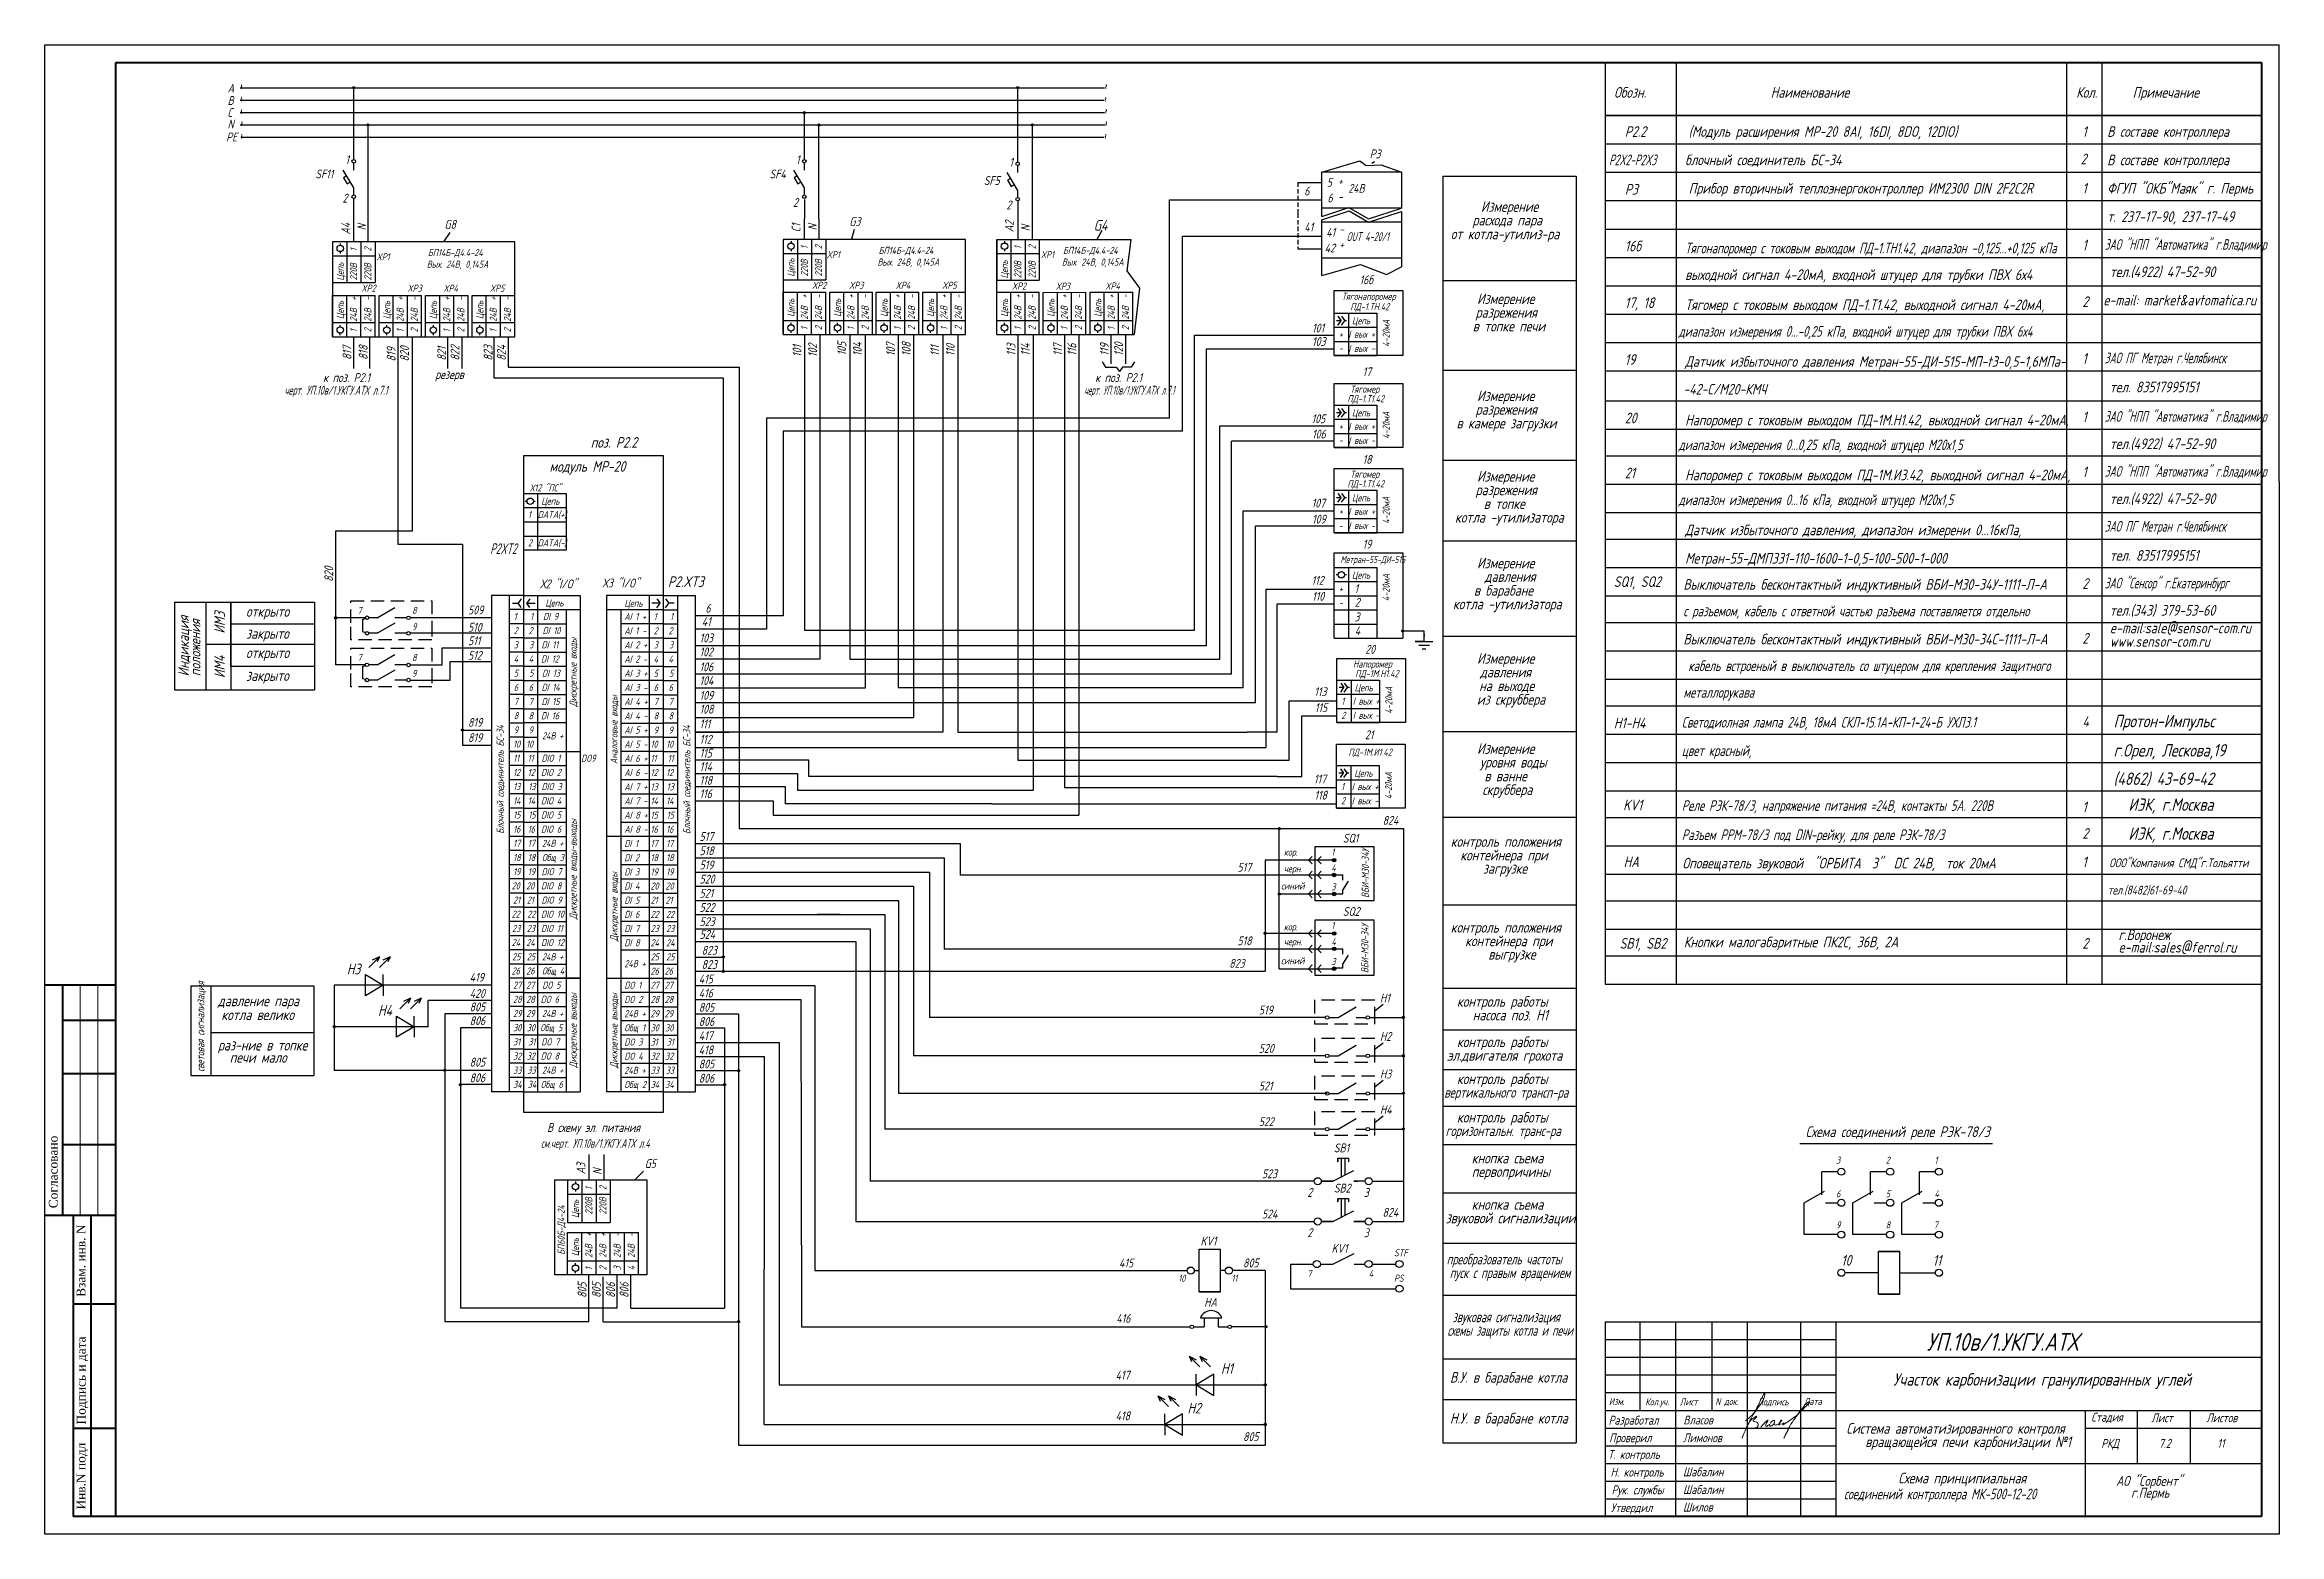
# Model space of a CAD drawing. Header units: millimetres. Extents: x 1215 to 4541, y 849 to 1549.
# Drawn here: x 3911 to 4541, y 849 to 1269 of the extents above; entities outside this region: 5.
import ezdxf

# ---------------------------------------------------------------- set-up
doc = ezdxf.new("R2010")
doc.units = ezdxf.units.MM
doc.linetypes.add('HIDDEN', pattern=[0.375, 0.25, -0.125])
doc.layers.add('MAIN', color=7, linetype='Continuous', lineweight=50)
for name, color, linetype in [('АСУТП', 7, 'Continuous'), ('проводка', 184, 'Continuous'), ('текст', 250, 'Continuous')]:
    doc.layers.add(name, color=color, linetype=linetype)
doc.styles.add('GOST тип А', font='GOST_A.TTF', dxfattribs={"oblique": 15})
doc.styles.add('ROMANC', font='GOST_A.TTF', dxfattribs={"oblique": 15, "height": 3})
doc.styles.get("Standard").update_dxf_attribs({"font": 'txt.shx'})
doc.styles.add('АСУТП', font='GOST_A.TTF', dxfattribs={"oblique": 15})
doc.styles.add('Заголовки', font='TIMES.TTF', dxfattribs={"height": 500})

msp = doc.modelspace()

# ---------------------------------------------------------------- texts
at = {"linetype": 'Continuous', "oblique": 15}
for s, height, style, p in [('А', 2.5, 'ROMANC', (3962.23, 1255.6)), ('В', 2.5, 'ROMANC', (3962.23, 1252.11)), ('N', 2.5, 'ROMANC', (3962.23, 1245.51)), ('С', 2.5, 'ROMANC', (3962.23, 1248.75)), ('РЕ', 2.5, 'ROMANC', (3961.82, 1241.81)), ('6', 2.5, 'GOST тип А', (4265.78, 1226.57)), ('5', 2.5, 'GOST тип А', (4272.14, 1229.04)), ('+  ', 2.5, 'GOST тип А', (4275.26, 1229.39)), ('24В ', 2.5, 'GOST тип А', (4278.19, 1227.33)), ('6', 2.5, 'GOST тип А', (4272.34, 1224.63)), ('- ', 2.5, 'GOST тип А', (4275.26, 1225.01)), ('Измерение', 3, 'GOST тип А', (4315.6, 1221.96)), ('41', 2.5, 'GOST тип А', (4265.78, 1216.4)), ('41', 2.5, 'GOST тип А', (4271.96, 1214.93)), ('- ', 2.5, 'GOST тип А', (4275.62, 1215.87)), ('от котла-утилиз-ра', 3, 'GOST тип А', (4307.12, 1214.23)), ('расхода пара', 3, 'GOST тип А', (4313.21, 1218.13)), ('42', 2.5, 'GOST тип А', (4271.55, 1210.51)), ('+  ', 2.5, 'GOST тип А', (4275.62, 1211.55)), ('выходной сигнал 4-20мА, входной штуцер для трубки ПВХ 6х4', 3, 'GOST тип А', (4373.18, 1202.75)), ('Измерение', 3, 'GOST тип А', (4314.52, 1195.95)), ('Тягомер с токовым выходом ПД-1.Т1.42, выходной сигнал 4-20мА,', 3, 'GOST тип А', (4373.18, 1194.25)), ('Цепь', 2, 'GOST тип А', (4279.23, 1190.26)), ('разрежения ', 3, 'GOST тип А', (4314.09, 1192.12)), ('+', 2, 'GOST тип А', (4275.5, 1186.46)), ('I вых +', 2, 'GOST тип А', (4278.24, 1186.46)), ('в топке печи', 3, 'GOST тип А', (4313.3, 1188.23)), ('-', 2, 'GOST тип А', (4275.5, 1182.46)), ('I вых -', 2, 'GOST тип А', (4278.24, 1182.46)), ('Датчик избыточного давления Метран-55-ДИ-515-МП-t3-0,5-1,6МПа-', 3, 'GOST тип А', (4373.18, 1178.25)), ('к поз. Р2.1', 2.5, 'GOST тип А', (3989.18, 1173.97)), ('резерв', 2.5, 'GOST тип А', (4020.79, 1174.83)), ('к поз. Р2.1', 2.5, 'GOST тип А', (4206.84, 1173.97)), ('Цепь', 2, 'GOST тип А', (4279.23, 1164.29)), ('разрежения ', 3, 'GOST тип А', (4314.09, 1164.75)), ('Измерение', 3, 'GOST тип А', (4314.52, 1168.58)), ('+', 2, 'GOST тип А', (4275.5, 1160.5)), ('I вых +', 2, 'GOST тип А', (4278.24, 1160.5)), ('в камере загрузки', 3, 'GOST тип А', (4308.72, 1160.86)), ('Напоромер с токовым выходом ПД-1М.Н1.42, выходной сигнал 4-20мА,', 3, 'GOST тип А', (4373.18, 1161.75)), ('-', 2, 'GOST тип А', (4275.5, 1156.5)), ('I вых -', 2, 'GOST тип А', (4278.24, 1156.5)), ('Измерение', 3, 'GOST тип А', (4314.52, 1145.87)), ('Напоромер с токовым выходом ПД-1М.И3.42, выходной сигнал 4-20мА,', 3, 'GOST тип А', (4373.18, 1146.25)), ('Цепь', 2, 'GOST тип А', (4279.23, 1140.3)), ('разрежения ', 3, 'GOST тип А', (4314.09, 1142.04)), ('+', 2, 'GOST тип А', (4275.5, 1136.5)), ('I вых +', 2, 'GOST тип А', (4278.24, 1136.5)), ('I вых -', 2, 'GOST тип А', (4278.24, 1132.5)), ('котла -утилизатора', 3, 'GOST тип А', (4308.29, 1134.31)), ('в топке', 3, 'GOST тип А', (4316.39, 1138.15)), ('-', 2, 'GOST тип А', (4275.5, 1132.5)), ('Датчик избыточного давления, диапазон измерени 0...16кПа, ', 3, 'GOST тип А', (4373.18, 1130.75)), ('Измерение', 3, 'GOST тип А', (4314.52, 1121.41)), ('Метран-55-ДМП331-110-1600-1-0,5-100-500-1-000', 3, 'GOST тип А', (4373.18, 1122.75)), ('+', 2, 'GOST тип А', (4275.5, 1114.72)), ('Цепь', 2, 'GOST тип А', (4279.23, 1118.51)), ('в барабане', 3, 'GOST тип А', (4313.62, 1113.69)), ('давления ', 3, 'GOST тип А', (4316.65, 1117.59)), ('открыто', 3, 'ROMANC', (3967.44, 1107.74)), ('7', 2, 'GOST тип А', (3998.85, 1108.54)), ('8', 2, 'GOST тип А', (4014.24, 1108.54)), ('6', 2.5, 'GOST тип А', (4096.94, 1108.9)), ('-', 2, 'GOST тип А', (4275.5, 1110.72)), ('котла -утилизатора', 3, 'GOST тип А', (4307.7, 1109.86)), ('закрыто', 3, 'ROMANC', (3967.44, 1101.53)), ('9', 2, 'GOST тип А', (4014.24, 1103.94)), ('41', 2.5, 'GOST тип А', (4095.94, 1105.15)), ('открыто', 3, 'ROMANC', (3967.44, 1096.1)), ('7', 2, 'GOST тип А', (3998.85, 1095.25)), ('8', 2, 'GOST тип А', (4014.24, 1095.25)), ('Измерение', 3, 'GOST тип А', (4314.52, 1094.5)), ('закрыто', 3, 'ROMANC', (3967.44, 1089.65)), ('9', 2, 'GOST тип А', (4014.24, 1090.76)), ('давления ', 3, 'GOST тип А', (4315.37, 1090.67)), ('1', 2, 'GOST тип А', (4276.27, 1082.95)), ('I вых +', 2, 'GOST тип А', (4279.48, 1082.95)), ('Цепь', 2, 'GOST тип А', (4280, 1086.75)), ('из скруббера', 3, 'GOST тип А', (4314.47, 1082.94)), ('на выходе ', 3, 'GOST тип А', (4315.11, 1086.78)), ('2', 2, 'GOST тип А', (4276.27, 1078.95)), ('I вых -', 2, 'GOST тип А', (4279.48, 1078.95)), ('Измерение', 3, 'GOST тип А', (4314.52, 1069.05)), ('уровня воды ', 3, 'GOST тип А', (4315.37, 1065.22)), ('1', 2, 'GOST тип А', (4276.17, 1058.84)), ('I вых +', 2, 'GOST тип А', (4279.18, 1058.84)), ('Цепь', 2, 'GOST тип А', (4279.9, 1062.63)), (' скруббера', 3, 'GOST тип А', (4314.47, 1057.49)), ('в ванне', 3, 'GOST тип А', (4316.6, 1061.32)), ('2', 2, 'GOST тип А', (4276.17, 1054.84)), ('I вых -', 2, 'GOST тип А', (4279.18, 1054.84)), ('SQ1', 2.5, 'АСУТП', (4276.66, 1044.04)), ('824', 2.5, 'GOST тип А', (4287.88, 1049.06)), ('кор.', 2, 'АСУТП', (4260.04, 1040.36)), ('1', 2, 'АСУТП', (4273.42, 1040.36)), ('контроль положения', 3, 'GOST тип А', (4307.09, 1042.85)), ('контейнера при ', 3, 'GOST тип А', (4309.79, 1039.02)), ('НА', 3, 'АСУТП', (4355.83, 1037.12)), ('Оповещатель звуковой  "ОРБИТА  3"  DC 24В,  ток 20мА', 3, 'GOST тип А', (4372.42, 1036.75)), ('черн.', 2, 'АСУТП', (4260.04, 1035.69)), ('4', 2, 'АСУТП', (4273.42, 1035.94)), ('      загрузке', 3, 'GOST тип А', (4306.92, 1035.25)), ('синий', 2, 'АСУТП', (4259.23, 1030.81)), ('3', 2, 'АСУТП', (4273.42, 1030.57)), ('кор.', 2, 'АСУТП', (4260.04, 1019.28)), ('1', 2, 'АСУТП', (4273.42, 1019.68)), ('SQ2', 2.5, 'АСУТП', (4276.66, 1023.37)), ('контроль положения', 3, 'GOST тип А', (4307.09, 1018.65)), ('черн.', 2, 'АСУТП', (4260.04, 1015.08)), ('4', 2, 'АСУТП', (4273.42, 1015.1)), ('контейнера при ', 3, 'GOST тип А', (4311.15, 1014.82)), ('SB1, SB2', 3, 'АСУТП', (4354.69, 1014.12)), ('Н3', 3, 'GOST тип А', (3995.84, 1006.89)), ('синий', 2, 'АСУТП', (4259.23, 1009.73)), ('3', 2, 'АСУТП', (4273.42, 1009.49)), ('       выгрузке', 3, 'GOST тип А', (4306.92, 1011.05)), ('давление пара  ', 3, 'GOST тип А', (3959.5, 997.9)), ('котла велико', 3, 'GOST тип А', (3960.48, 993.99)), ('Н4', 3, 'GOST тип А', (4004.64, 995.22)), ('контроль работы ', 3, 'GOST тип А', (4308.84, 997.73)), ('насоса поз. Н1', 3, 'GOST тип А', (4313.28, 993.9)), ('контроль работы ', 3, 'GOST тип А', (4308.84, 986.34)), ('раз-ние в топке  ', 3, 'GOST тип А', (3959.5, 985.4)), ('печи мало', 3, 'GOST тип А', (3962.83, 981.95)), ('эл.двигателя грохота', 3, 'GOST тип А', (4306.04, 982.51)), ('контроль работы ', 3, 'GOST тип А', (4308.84, 975.91)), ('В схему эл. питания', 2.5, 'GOST тип А', (4052.33, 962.42)), ('контроль работы ', 3, 'GOST тип А', (4308.84, 965.08)), ('Схема соединений реле РЭК-78/3', 3, 'GOST тип А', (4407.15, 960.99)), ('кнопка съема', 3, 'GOST тип А', (4312.99, 953.57)), ('первопричины', 3, 'GOST тип А', (4313.01, 949.74)), ('3', 2, 'GOST тип А', (4415.74, 953.46)), ('2', 2, 'GOST тип А', (4429.74, 953.46)), ('1', 2, 'GOST тип А', (4443.49, 953.46)), ('2', 2.5, 'GOST тип А', (4266.66, 944.12)), ('3', 2.5, 'GOST тип А', (4282.59, 944.08)), ('6', 2, 'GOST тип А', (4415.74, 943.96)), ('5', 2, 'GOST тип А', (4429.74, 943.96)), ('4', 2, 'GOST тип А', (4443.49, 943.96)), ('824', 2.5, 'GOST тип А', (4287.86, 938.5)), ('звуковой сигнализации', 3, 'GOST тип А', (4305.65, 936.66)), ('кнопка съема', 3, 'GOST тип А', (4312.99, 940.48)), ('2', 2.5, 'GOST тип А', (4266.66, 932.78)), ('3', 2.5, 'GOST тип А', (4282.59, 932.74)), ('9', 2, 'GOST тип А', (4415.74, 935.21)), ('8', 2, 'GOST тип А', (4429.74, 935.21)), ('7', 2, 'GOST тип А', (4443.24, 935.21)), ('10', 3, 'GOST тип А', (4417.19, 924.71)), ('11', 3, 'GOST тип А', (4442.99, 924.71)), ('7', 2, 'GOST тип А', (4266.66, 921.51)), ('4', 2, 'GOST тип А', (4283.99, 921.51)), ('HA', 2.5, 'GOST тип А', (4237.59, 913.14)), ('УП.10в/1.УКГУ.АТХ', 5, 'GOST тип А', (4441.3, 900.7)), ('Н1', 3, 'GOST тип А', (4242.3, 894.2)), ('В.У. в барабане котла', 3, 'GOST тип А', (4306.88, 891.71)), ('Участок карбонизации гранулированных углей', 3.5, 'GOST тип А', (4431.87, 890.87)), ('Н2', 3, 'GOST тип А', (4232.85, 883.01)), ('Н.У. в барабане котла', 3, 'GOST тип А', (4306.88, 880.18)), ('Система автоматизированного контроля', 3, 'GOST тип А', (4418.63, 877.31)), ('вращающейся печи карбонизации №1', 3, 'GOST тип А', (4423.96, 873.53))]:
    msp.add_text(s, height=height, dxfattribs=dict(at, style=style)).set_placement(p)
at = {"color": 7, "linetype": 'Continuous', "style": 'GOST тип А', "oblique": 15}
for s, height, p in [('A4', 2.5, (3996.81, 1215.54)), ('N', 2.5, (4001.29, 1216.74)), ('C1', 2.5, (4123.77, 1216.17)), ('A2', 2.5, (4183.88, 1216.24)), ('1', 2, (4186.04, 1211.43)), ('2', 2, (4190.04, 1211.43)), ('Цепь', 2, (4182.24, 1203.17)), ('220В', 2, (4186.04, 1203.23)), ('220В', 2, (4190.04, 1203.23)), ('Цепь', 2, (4182.24, 1192.33)), ('24В  +', 2, (4186.04, 1191.59)), ('24В  -', 2, (4190.04, 1191.59)), ('Цепь', 2, (4195.37, 1192.33)), ('24В  +', 2, (4199.16, 1191.59)), ('24В  -', 2, (4203.16, 1191.59)), ('Цепь', 2, (4208.57, 1192.33)), ('24В  +', 2, (4212.37, 1191.58)), ('24В  -', 2, (4216.37, 1191.58)), ('4-20мА', 2, (4289.88, 1183.9)), ('101', 2.5, (4124.05, 1180.98)), ('102', 2.5, (4128.42, 1180.98)), ('105', 2.5, (4136.66, 1181.43)), ('104', 2.5, (4141.03, 1181.25)), ('107', 2.5, (4150.44, 1181.25)), ('108', 2.5, (4154.82, 1181.25)), ('111', 2.5, (4162.87, 1181.25)), ('110', 2.5, (4167.24, 1181.25)), ('1', 2, (4186.04, 1188.6)), ('2', 2, (4190.04, 1188.6)), ('1', 2, (4199.16, 1188.6)), ('2', 2, (4203.16, 1188.6)), ('1', 2, (4212.37, 1188.59)), ('2', 2, (4216.37, 1188.59)), ('4-20мА', 2, (4289.88, 1157.94)), ('4-20мА', 2, (4289.88, 1133.94)), ('4-20мА', 2, (4289.88, 1112.16)), ('4-20мА', 2, (4290.65, 1080.39)), ('4-20мА', 2, (4290.55, 1056.28))]:
    msp.add_text(s, height=height, rotation=90, dxfattribs=at).set_placement(p)
at = {"linetype": 'Continuous', "style": 'GOST тип А', "oblique": 15}
for s, height, width, p in [('OUT 4-20/1', 2.5, 0.8, (4277.71, 1213.73)), ('Тягонапоромер с токовым выходом ПД-1.ТН1.42, диапазон -0,125...+0,125 кПа', 3, 0.9, (4373.18, 1210.25)), ('диапазон измерения 0...-0,25 кПа, входной штуцер для трубки ПВХ 6х4 ', 3, 0.9, (4371.35, 1186.75)), (' черт. УП.10в/1.УКГУ.АТХ л.7.1', 2.5, 0.8, (3977.23, 1170.39)), (' черт. УП.10в/1.УКГУ.АТХ л.7.1', 2.5, 0.6, (4202.84, 1170.39)), ('диапазон измерения 0...0,25 кПа, входной штуцер М20х1,5  ', 3, 0.9, (4371.35, 1154.75)), ('диапазон измерения 0...16 кПа, входной штуцер М20х1,5  ', 3, 0.9, (4371.35, 1139.25)), ('вертикального трансп-ра', 3, 0.9, (4305.25, 972.09)), (' см.черт. УП.10в/1.УКГУ.АТХ л.4', 2.5, 0.8, (4049.52, 957.96)), ('горизонтальн. транс-ра', 3, 0.9, (4305.64, 961.25)), ('преобразователь частоты', 3, 0.85, (4305.95, 925.04)), ('пуск с правым вращением', 3, 0.85, (4306.81, 921.21)), ('схемы защиты котла и печи', 3, 0.8, (4306.18, 904.93)), ('звуковая сигнализация ', 3, 0.85, (4307.58, 908.76))]:
    msp.add_text(s, height=height, dxfattribs=dict(at, width=width)).set_placement(p)
at = {"linetype": 'Continuous', "oblique": 15}
for s, height, style, p in [('1', 2, 'GOST тип А', (3998.76, 1210.81)), ('2', 2, 'GOST тип А', (4002.76, 1210.81)), ('1', 2, 'GOST тип А', (4125.85, 1211.43)), ('2', 2, 'GOST тип А', (4129.85, 1211.43)), ('Цепь', 2, 'GOST тип А', (3994.97, 1202.54)), ('220В', 2, 'GOST тип А', (3998.76, 1202.61)), ('220В', 2, 'GOST тип А', (4002.76, 1202.61)), ('Цепь', 2, 'GOST тип А', (4122.05, 1203.67)), ('220В', 2, 'GOST тип А', (4125.85, 1203.73)), ('220В', 2, 'GOST тип А', (4129.85, 1203.73)), ('24В  +', 2, 'GOST тип А', (3998.76, 1190.96)), ('24В  -', 2, 'GOST тип А', (4002.76, 1190.96)), ('24В  +', 2, 'GOST тип А', (4011.88, 1190.96)), ('24В  -', 2, 'GOST тип А', (4015.88, 1190.96)), ('24В  +', 2, 'GOST тип А', (4025.01, 1190.96)), ('24В  -', 2, 'GOST тип А', (4029.01, 1190.96)), ('24В  +', 2, 'GOST тип А', (4038.13, 1190.96)), ('24В  -', 2, 'GOST тип А', (4042.13, 1190.96)), ('Цепь', 2, 'GOST тип А', (4122.05, 1192.33)), ('24В  +', 2, 'GOST тип А', (4125.85, 1191.59)), ('24В  -', 2, 'GOST тип А', (4129.85, 1191.59)), ('Цепь', 2, 'GOST тип А', (4135.17, 1192.33)), ('24В  +', 2, 'GOST тип А', (4138.97, 1191.59)), ('24В  -', 2, 'GOST тип А', (4142.97, 1191.59)), ('Цепь', 2, 'GOST тип А', (4148.3, 1192.33)), ('24В  +', 2, 'GOST тип А', (4152.09, 1191.59)), ('24В  -', 2, 'GOST тип А', (4156.09, 1191.59)), ('Цепь', 2, 'GOST тип А', (4161.42, 1192.33)), ('24В  +', 2, 'GOST тип А', (4165.21, 1191.59)), ('24В  -', 2, 'GOST тип А', (4169.21, 1191.59)), ('Цепь', 2, 'GOST тип А', (3994.97, 1191.71)), ('Цепь', 2, 'GOST тип А', (4008.09, 1191.71)), ('Цепь', 2, 'GOST тип А', (4021.21, 1191.71)), ('Цепь', 2, 'GOST тип А', (4034.34, 1191.71)), ('1', 2, 'GOST тип А', (3998.76, 1187.98)), ('2', 2, 'GOST тип А', (4002.76, 1187.98)), ('1', 2, 'GOST тип А', (4011.88, 1187.98)), ('2', 2, 'GOST тип А', (4015.88, 1187.98)), ('1', 2, 'GOST тип А', (4025.01, 1187.98)), ('2', 2, 'GOST тип А', (4029.01, 1187.98)), ('1', 2, 'GOST тип А', (4038.13, 1187.98)), ('2', 2, 'GOST тип А', (4042.13, 1187.98)), ('1', 2, 'GOST тип А', (4125.85, 1188.6)), ('2', 2, 'GOST тип А', (4129.85, 1188.6)), ('1', 2, 'GOST тип А', (4138.97, 1188.6)), ('2', 2, 'GOST тип А', (4142.97, 1188.6)), ('1', 2, 'GOST тип А', (4152.09, 1188.6)), ('2', 2, 'GOST тип А', (4156.09, 1188.6)), ('1', 2, 'GOST тип А', (4165.21, 1188.6)), ('2', 2, 'GOST тип А', (4169.21, 1188.6)), ('ИМ3', 3, 'ROMANC', (3961.48, 1103.01)), ('Индикация ', 3, 'GOST тип А', (3951.32, 1090.93)), (' положения', 3, 'GOST тип А', (3954.59, 1089.45)), ('ИМ4', 3, 'ROMANC', (3961.48, 1090.46)), ('ВБИ-М30-34У', 2, 'АСУТП', (4284.02, 1028.42)), ('ВБИ-М30-34У', 2, 'АСУТП', (4283.9, 1007.23))]:
    msp.add_text(s, height=height, rotation=90, dxfattribs=dict(at, style=style)).set_placement(p)
at = {"color": 7, "linetype": 'Continuous', "style": 'GOST тип А', "oblique": 15}
for s, height, p in [('XP1', 2, (4004.21, 1208.27)), ('БП14Б-Д4.4-24', 2, (4018.7, 1209.47)), ('XP1', 2, (4131.14, 1208.89)), ('БП14Б-Д4.4-24', 2, (4145.79, 1210.09)), ('XP1', 2, (4191.51, 1208.89)), ('БП14Б-Д4.4-24', 2, (4197.78, 1210.09)), ('XP2', 2, (3999.94, 1199.41)), ('XP3', 2, (4012.92, 1199.41)), ('XP4', 2, (4023.05, 1199.41)), ('XP5', 2, (4036.18, 1199.41)), ('XP2', 2, (4127.02, 1200.23)), ('XP3', 2, (4137.44, 1200.23)), ('XP4', 2, (4150.56, 1200.23)), ('XP5', 2, (4163.68, 1200.23)), ('XP2', 2, (4183.35, 1200.04)), ('XP3', 2, (4195.69, 1199.99)), ('XP4', 2, (4209.68, 1200.04)), ('Тягонапоромер', 2, (4276.37, 1197.12)), ('ПД-1.ТН.42', 2, (4278.76, 1194.22)), ('101', 2.5, (4267.98, 1187.96)), ('103', 2.5, (4267.98, 1184.14)), ('Тягомер', 2, (4278.78, 1170.96)), ('ПД-1.Т1.42', 2, (4277.95, 1168.25)), ('105', 2.5, (4267.84, 1162.35)), ('106', 2.5, (4267.98, 1158.03)), ('Тягомер', 2, (4278.78, 1146.97)), ('107', 2.5, (4267.84, 1138.55)), ('ПД-1.Т1.42', 2, (4277.95, 1144.26)), ('109', 2.5, (4267.98, 1134.03)), ('112', 2.5, (4267.84, 1116.76)), ('509', 2.5, (4030.01, 1108.4)), ('110', 2.5, (4267.98, 1112.25)), ('510', 2.5, (4030.01, 1103.54)), ('103', 2.5, (4095.29, 1100.52)), ('511', 2.5, (4030.01, 1099.72)), ('512', 2.5, (4030.01, 1095.62)), ('102', 2.5, (4095.29, 1096.59)), ('106', 2.5, (4095.29, 1092.37)), ('104', 2.5, (4095.29, 1088.48)), ('Напоромер', 2, (4279.55, 1093.42)), ('ПД-1M.Н1.42', 2, (4280.14, 1090.71)), ('109', 2.5, (4095.29, 1084.32)), ('113', 2.5, (4268.61, 1085.36)), ('819', 2.5, (4030.01, 1076.69)), ('108', 2.5, (4095.29, 1080.43)), ('111', 2.5, (4095.29, 1076.29)), ('115', 2.5, (4268.75, 1080.85)), ('819', 2.5, (4030.01, 1072.41)), ('112', 2.5, (4095.29, 1071.94)), ('115', 2.5, (4095.29, 1068.02)), ('114', 2.5, (4095.29, 1064.25)), ('ПД-1М.И1.42', 2, (4278.23, 1068.53)), ('118', 2.5, (4095.29, 1060.36)), ('116', 2.5, (4095.29, 1056.59)), ('117', 2.5, (4268.5, 1060.72)), ('118', 2.5, (4268.65, 1056.17)), ('517', 2.5, (4095.29, 1044.5)), ('518', 2.5, (4095.29, 1040.5)), ('519', 2.5, (4095.29, 1036.5)), ('520', 2.5, (4095.29, 1032.5)), ('517', 2.5, (4246.94, 1035.83)), ('521', 2.5, (4095.29, 1028.5)), ('522', 2.5, (4095.29, 1024.5)), ('523', 2.5, (4095.29, 1020.5)), ('524', 2.5, (4095.29, 1016.9)), ('518', 2.5, (4246.94, 1015.09)), ('519', 2.5, (4252.97, 995.57)), ('Н1', 2.5, (4287.11, 998.93)), ('Н2', 2.5, (4287.11, 988.11)), ('520', 2.5, (4252.97, 984.74)), ('521', 2.5, (4252.97, 974.15)), ('Н3', 2.5, (4287.11, 977.51)), ('522', 2.5, (4252.97, 964.09)), ('Н4', 2.5, (4287.11, 967.46)), ('SB1', 2.5, (4274.14, 956.67)), ('523', 2.5, (4253.86, 949.38)), ('SB2', 2.5, (4274.14, 945.33)), ('524', 2.5, (4253.86, 938.04)), ('KV1', 2.5, (4236.54, 930.43)), ('KV1', 2.5, (4273.49, 928.34)), ('STF', 2, (4291.09, 927.34)), ('10', 2, (4230.27, 920.15)), ('11', 2, (4245.24, 920.15)), ('PS', 2, (4291.09, 920.16))]:
    msp.add_text(s, height=height, dxfattribs=at).set_placement(p)
at = {"style": 'GOST тип А', "oblique": 15, "width": 0.8}
for s, p in [('ЗАО "НПП "Автоматика" г.Владимир', (4491.46, 1211.26)), ('ЗАО ПГ Метран г.Челябинск', (4491.46, 1179.26)), ('ЗАО "НПП "Автоматика" г.Владимир', (4491.46, 1162.76)), ('ЗАО "НПП "Автоматика" г.Владимир', (4491.46, 1147.26)), ('ЗАО ПГ Метран г.Челябинск', (4491.46, 1131.76)), ('ЗАО "Сенсор" г.Екатеринбург', (4491.46, 1115.76))]:
    msp.add_text(s, height=3, dxfattribs=at).set_placement(p)
at = {"style": 'GOST тип А', "oblique": 15}
for s, p in [('тел.(4922) 47-52-90', (4492.91, 1203.56)), ('e-mail: market&avtomatica.ru', (4491.07, 1195.56)), ('тел. 83517995151', (4492.91, 1171.06)), ('тел.(4922) 47-52-90', (4492.91, 1155.06)), ('тел.(4922) 47-52-90', (4492.91, 1139.56)), ('тел. 83517995151', (4492.91, 1123.56)), ('тел.(343) 379-53-60', (4492.91, 1108.06)), ('e-mail:sale@sensor-com.ru', (4492.91, 1103.09)), ('www.sensor-com.ru', (4492.91, 1099.3))]:
    msp.add_text(s, height=3, dxfattribs=at).set_placement(p)
at = {"color": 7, "linetype": 'Continuous', "style": 'GOST тип А', "oblique": 15}
for s, height, width, p in [('Метран-55-ДИ-515', 2, 0.8, (4275.97, 1122.88)), ('Светодиолная лампа 24В, 18мА СКЛ-15.1А-КП-1-24-Б УХЛ3.1', 3, 0.9, (4372.24, 1076.5)), ('цвет красный,', 3, 0.9, (4372.24, 1068.5)), ('Реле РЭК-78/3, напряжение питания =24В, контакты 5А. 220В', 3, 0.9, (4372.24, 1053)), ('Разъем РРМ-78/3 под DIN-рейку, для реле РЭК-78/3 ', 3, 0.9, (4372.24, 1044.75))]:
    msp.add_text(s, height=height, dxfattribs=dict(at, width=width)).set_placement(p)
at = {"color": 7, "oblique": 15}
for s, height, style, p in [('Протон-Импульс', 3.5, 'GOST тип А', (4493.98, 1076.57)), ('г.Орел, Лескова,19', 3.5, 'GOST тип А', (4493.98, 1068.32)), ('(4862) 43-69-42', 3.5, 'GOST тип А', (4493.98, 1060.32)), ('ИЭК, г.Москва', 3.5, 'АСУТП', (4498.17, 1053.02)), ('ИЭК, г.Москва', 3.5, 'АСУТП', (4498.17, 1044.86)), ('Кол.уч.', 2, 'GOST тип А', (4361.93, 885.3)), ('Лист', 2, 'GOST тип А', (4371.69, 885.3)), ('Подпись', 2, 'GOST тип А', (4393.68, 885.3))]:
    msp.add_text(s, height=height, dxfattribs=dict(at, style=style)).set_placement(p)
at = {"linetype": 'Continuous', "style": 'GOST тип А', "oblique": 15, "width": 0.85}
msp.add_text('световая сигнализация ', height=2.2, rotation=90, dxfattribs=at).set_placement((3955.67, 979.39))
at = {"linetype": 'Continuous', "lineweight": -3, "style": 'GOST тип А', "oblique": 15}
for s, p in [('415', (4213.56, 924.21)), ('416', (4212.78, 908.58)), ('417', (4212.59, 892.56)), ('418', (4212.59, 881.1))]:
    msp.add_text(s, height=2.5, dxfattribs=at).set_placement(p)
at = {"color": 0, "linetype": 'Continuous', "style": 'GOST тип А', "oblique": 15}
for s, height, p in [('Разработал', 2.5, (4351.59, 879.86)), ('Изм.', 2, (4351.68, 885.4)), ('Власов', 2.5, (4372.68, 879.91)), ('N док.', 2, (4381.68, 885.4)), ('Дата', 2, (4406.68, 885.4)), ('Стадия', 2.5, (4487.68, 880.73)), ('Лист', 2.5, (4504.62, 880.55)), ('Листов ', 2.5, (4520.13, 880.55)), ('Проверил', 2.5, (4351.75, 874.9)), ('Лимонов', 2.5, (4372.58, 874.9)), ('Т. контроль', 2.5, (4351.44, 870.21)), ('Н. контроль', 2.5, (4352.16, 865.21)), ('Шабалин', 2.5, (4372.58, 865.3)), ('АО "Сорбент"', 2.8, (4494.68, 862.6)), ('Утвердил', 2.5, (4352.24, 855.2)), ('Рук. службы', 2.5, (4352.44, 860.21)), ('Шабалин', 2.5, (4372.58, 860.3)), ('Шилов', 2.5, (4372.58, 855.35)), ('г.Пермь', 2.8, (4498.92, 859.26))]:
    msp.add_text(s, height=height, dxfattribs=at).set_placement(p)
at = {"layer": 'MAIN', "color": 7, "linetype": 'Continuous', "lineweight": -3, "oblique": 15}
for p in [(3967.43, 1256.01), (3967.43, 1252.52), (4211.05, 1252.45), (4211.23, 1256.06), (3967.43, 1249.03), (3967.54, 1245.6), (4211.23, 1249.09), (4211.3, 1245.6), (3967.5, 1242.03), (4211.09, 1242.03)]:
    msp.add_text('~', height=2.5, rotation=90, dxfattribs=at).set_placement(p)
at = {"layer": 'MAIN', "color": 7, "linetype": 'Continuous', "lineweight": -3, "style": 'GOST тип А', "oblique": 15}
for s, height, p in [('1', 2.5, (3995.44, 1235.44)), ('1', 2.5, (4122.49, 1235.44)), ('1', 2.5, (4182.64, 1234.74)), ('Р3', 2.5, (4284.23, 1237.06)), ('SF11', 2.5, (3986.97, 1231.39)), ('SF4', 2.5, (4115.04, 1231.39)), ('SF5', 2.5, (4175.44, 1229.55)), ('2', 2.5, (3994.62, 1224.59)), ('2', 2.5, (4121.67, 1223.36)), ('2', 2.5, (4181.81, 1222.65)), ('G8', 2.5, (4023.38, 1217.18)), ('G3', 2.5, (4137.53, 1218.02)), ('G4', 3, (4206.42, 1216.67)), ('Вых. 24В, 0,145А', 2, (4018.39, 1206.19)), ('Вых. 24В, 0,145А', 2, (4145.47, 1206.81)), ('Вых. 24В, 0,145А', 2, (4197.47, 1206.81)), ('16б', 2.5, (4281.37, 1201.54)), ('17', 2.5, (4282.23, 1175.61)), ('18', 2.5, (4282.23, 1150.88)), ('19', 2.5, (4282.23, 1126.98)), ('1', 2.5, (4279.94, 1114.44)), ('SQ1, SQ2', 3, (4353.06, 1116.15)), ('3', 2.5, (4279.94, 1106.45)), ('2', 2.5, (4280.03, 1110.57)), ('4', 2.5, (4280.03, 1102.57)), ('20', 2.5, (4283, 1097.33)), ('Н1-Н4', 3, (4353.06, 1076.27)), ('21', 2.5, (4282.9, 1073.22)), ('KV1', 3, (4355.71, 1053.15)), ('ООО"Компания СМД"г.Тольятти', 2.5, (4492.75, 1037.1)), ('Кнопки малогабаритные ПК2С, 36В, 2А', 3, (4372.81, 1014.52)), ('г.Воронеж', 3, (4495.36, 1016.55)), ('e-mail:sales@ferrol.ru', 3, (4495.36, 1013.03)), ('805', 2.5, (4248.54, 924.24)), ('805', 2.5, (4248.54, 875.25)), ('Схема принципиальная ', 3, (4433.28, 863.31))]:
    msp.add_text(s, height=height, dxfattribs=at).set_placement(p)
at = {"layer": 'MAIN', "color": 7, "linetype": 'Continuous', "lineweight": 50, "style": 'GOST тип А', "oblique": 15}
for p in [(4128.39, 1216.72), (4188.41, 1216.5)]:
    msp.add_text('N', height=2.5, rotation=90, dxfattribs=at).set_placement(p)
at = {"layer": 'MAIN', "color": 7, "linetype": 'Continuous', "lineweight": -3, "style": 'GOST тип А', "oblique": 15}
for s, p in [('817', (3997.15, 1180.21)), ('818', (4001.72, 1180.21)), ('822', (4027.6, 1179.98)), ('823', (4036.93, 1179.97)), ('824', (4040.68, 1179.97)), ('113', (4184.37, 1181.34)), ('114', (4188.37, 1181.34)), ('117', (4197.53, 1181.34)), ('116', (4201.53, 1181.34)), ('119', (4210.7, 1181.34)), ('120', (4214.7, 1181.34)), ('819', (4009.61, 1179.74)), ('820', (4013.36, 1179.74)), ('821', (4023.85, 1179.98)), ('820', (3992.01, 1117.61))]:
    msp.add_text(s, height=2.5, rotation=90, dxfattribs=at).set_placement(p)
for s, height, width, p in [('  тел.(8482)61-69-40', 2.5, 0.95, (4489.9, 1029.4)), ('соединений контроллера МК-500-12-20', 3, 0.9, (4417.97, 858.81))]:
    msp.add_text(s, height=height, dxfattribs=dict(at, width=width)).set_placement(p)
at = {"layer": 'АСУТП', "linetype": 'Continuous', "style": 'АСУТП', "oblique": 15}
for s, height, p in [('Обозн.', 3, (4353.15, 1254.16)), ('Наименование', 3, (4397.3, 1254.16)), ('Кол.', 3, (4483.43, 1254.16)), ('Примечание', 3, (4499.36, 1254.16)), ('Р2.2', 3, (4356.18, 1243.12)), ('(Модуль расширения МР-20 8AI, 16DI, 8DO, 12DIO)', 3, (4374.18, 1243.12)), ('1', 3, (4485.18, 1243.12)), ('В составе контроллера', 3, (4492.18, 1243.12)), ('блочный соединитель БС-34', 3, (4373.18, 1235.12)), ('2', 3, (4484.68, 1235.37)), ('В составе контроллера', 3, (4492.18, 1235.12)), ('Р3', 3, (4356.18, 1226.82)), ('Прибор вторичный теплоэнергоконтроллер ИМ2300 DIN 2F2C2R', 3, (4374.18, 1227.12)), ('1', 3, (4485.18, 1227.12)), ('ФГУП "ОКБ"Маяк" г. Пермь', 3, (4492.18, 1227.12)), ('т. 237-17-90, 237-17-49', 3, (4492.18, 1219.12)), ('16б', 3, (4356.18, 1210.82)), ('1', 3, (4485.18, 1211.12)), ('17, 18', 3, (4356.18, 1194.82)), ('2', 3, (4485.18, 1195.12)), ('19', 3, (4356.18, 1178.82)), ('1', 3, (4485.18, 1179.12)), ('1', 3, (4485.18, 1162.62)), ('20', 3, (4356.18, 1162.32)), (' поз. Р2.2', 3, (4063.08, 1155.44)), ('модуль МР-20', 3, (4053, 1148.65)), ('21', 3, (4356.18, 1146.82)), ('1', 3, (4485.18, 1147.12)), ('Х12 "ПС"', 2, (4047.43, 1143.11)), ('Цепь', 2, (4050.66, 1139.37)), ('1', 2, (4046.92, 1135.58)), ('DATA(+)', 2, (4049.66, 1135.58)), ('2', 2, (4046.92, 1127.58)), ('DATA(-)', 2, (4049.66, 1127.58)), ('Х2 "I/O"', 2.5, (4050.35, 1115.77)), ('Х3 "I/O"', 2.5, (4067.9, 1116.01)), ('2', 3, (4485.18, 1115.62)), ('Цепь', 2, (4051.81, 1110.64)), ('Цепь', 2, (4074.1, 1110.59)), ('2', 2, (4042.92, 1102.84)), ('1', 2, (4042.92, 1106.84)), ('2', 2, (4047.1, 1102.84)), ('1', 2, (4047.54, 1106.84)), ('DI 10', 2, (4051.03, 1102.84)), ('DI 9', 2, (4051.17, 1106.84)), ('AI 1 +', 2, (4074.09, 1106.8)), ('AI 1 -', 2, (4074.09, 1102.8)), ('2', 2, (4082.37, 1102.8)), ('1', 2, (4082.37, 1106.8)), ('2', 2, (4086.55, 1102.8)), ('1', 2, (4086.99, 1106.8)), ('2', 3, (4485.18, 1100.18)), ('3', 2, (4042.92, 1098.84)), ('4', 2, (4042.92, 1094.84)), ('4', 2, (4047.11, 1094.84)), ('3', 2, (4047.26, 1098.84)), ('DI 12', 2, (4050.6, 1094.84)), ('DI 11', 2, (4050.74, 1098.84)), ('AI 2 +', 2, (4074.09, 1098.8)), ('AI 2 -', 2, (4074.09, 1094.8)), ('3', 2, (4082.37, 1098.8)), ('4', 2, (4082.37, 1094.8)), ('4', 2, (4086.56, 1094.8)), ('3', 2, (4086.7, 1098.8)), ('5', 2, (4042.92, 1090.84)), ('5', 2, (4047.26, 1090.84)), ('DI 13', 2, (4050.88, 1090.84)), ('AI 3 +', 2, (4074.09, 1090.8)), ('5', 2, (4082.37, 1090.8)), ('5', 2, (4086.7, 1090.8)), ('6', 2, (4042.92, 1086.84)), ('7', 2, (4042.92, 1082.84)), ('6', 2, (4047.11, 1086.84)), ('7', 2, (4047.11, 1082.84)), ('DI 15', 2, (4050.74, 1082.84)), ('DI 14', 2, (4050.75, 1086.84)), ('AI 3 -', 2, (4074.09, 1086.8)), ('AI 4 +', 2, (4074.09, 1082.8)), ('6', 2, (4082.37, 1086.8)), ('7', 2, (4082.37, 1082.8)), ('6', 2, (4086.56, 1086.8)), ('7', 2, (4086.56, 1082.8)), ('8', 2, (4042.92, 1078.84)), ('8', 2, (4047.11, 1078.84)), ('DI 16', 2, (4050.6, 1078.84)), ('AI 4 -', 2, (4074.09, 1078.8)), ('8', 2, (4082.37, 1078.8)), ('8', 2, (4086.56, 1078.8)), ('4', 3, (4485.18, 1076.68)), ('10', 2, (4042.74, 1070.84)), ('9', 2, (4042.92, 1074.84)), ('10', 2, (4046.41, 1070.84)), ('9', 2, (4047.11, 1074.84)), ('24В +', 2, (4050.88, 1073.17)), ('AI 5 +', 2, (4074.09, 1074.8)), ('AI 5 -', 2, (4074.09, 1070.8)), ('10', 2, (4081.48, 1070.8)), ('9', 2, (4082.37, 1074.8)), ('10', 2, (4085.88, 1070.8)), ('9', 2, (4086.56, 1074.8)), ('11', 2, (4042.74, 1066.84)), ('12', 2, (4042.74, 1062.84)), ('11', 2, (4046.84, 1066.84)), ('12', 2, (4046.85, 1062.84)), ('DIO 2', 2, (4050.6, 1062.84)), ('DIO 1', 2, (4050.74, 1066.84)), ('DO9', 2, (4061.9, 1066.84)), ('AI 6 +', 2, (4074.09, 1066.8)), ('AI 6 -', 2, (4074.09, 1062.8)), ('11', 2, (4081.48, 1066.8)), ('12', 2, (4081.48, 1062.8)), ('12', 2, (4085.87, 1062.8)), ('11', 2, (4086.31, 1066.8)), ('13', 2, (4042.74, 1058.84)), ('13', 2, (4047.01, 1058.84)), ('DIO 3', 2, (4050.74, 1058.84)), ('AI 7 +', 2, (4074.09, 1058.8)), ('13', 2, (4081.48, 1058.8)), ('13', 2, (4086.03, 1058.8)), ('14', 2, (4042.74, 1054.84)), ('15', 2, (4042.74, 1050.84)), ('14', 2, (4046.86, 1054.84)), ('15', 2, (4047.01, 1050.84)), ('DIO 4', 2, (4050.6, 1054.84)), ('DIO 5', 2, (4050.6, 1050.84)), ('AI 7 -', 2, (4074.09, 1054.8)), ('AI 8 +', 2, (4074.09, 1050.8)), ('14', 2, (4081.48, 1054.8)), ('15', 2, (4081.48, 1050.8)), ('14', 2, (4085.88, 1054.8)), ('15', 2, (4086.03, 1050.8)), ('1', 3, (4485.18, 1052.62)), ('16', 2, (4042.74, 1046.84)), ('16', 2, (4046.86, 1046.84)), ('DIO 6', 2, (4050.6, 1046.84)), ('AI 8 -', 2, (4074.09, 1046.8)), ('16', 2, (4081.48, 1046.8)), ('16', 2, (4085.88, 1046.8)), ('2', 3, (4485.18, 1045.12)), ('17', 2, (4042.74, 1042.84)), ('18', 2, (4042.74, 1038.84)), ('17', 2, (4046.86, 1042.84)), ('18', 2, (4046.86, 1038.84)), ('24В +', 2, (4050.88, 1042.84)), ('Общ 3', 2, (4050.88, 1038.84)), ('DI 1', 2, (4074.09, 1042.8)), ('DI 2', 2, (4074.09, 1038.8)), ('17', 2, (4081.48, 1042.8)), ('18', 2, (4081.48, 1038.8)), ('17', 2, (4085.88, 1042.8)), ('18', 2, (4085.88, 1038.8)), ('1', 3, (4485.18, 1037.12)), ('19', 2, (4042.74, 1034.84)), ('19', 2, (4046.86, 1034.84)), ('DIO 7', 2, (4050.74, 1034.84)), ('DI 3', 2, (4074.09, 1034.8)), ('19', 2, (4081.48, 1034.8)), ('19', 2, (4085.88, 1034.8)), ('20', 2, (4042.31, 1030.84)), ('21', 2, (4042.74, 1026.84)), ('20', 2, (4046.43, 1030.84)), ('21', 2, (4046.59, 1026.84)), ('DIO 8', 2, (4050.6, 1030.84)), ('DIO 9', 2, (4050.74, 1026.84)), ('DI 4', 2, (4074.09, 1030.8)), ('DI 5', 2, (4074.09, 1026.8)), ('20', 2, (4081.48, 1030.8)), ('21', 2, (4081.48, 1026.8)), ('20', 2, (4085.7, 1030.8)), ('21', 2, (4085.7, 1026.8)), ('22', 2, (4042.3, 1022.84)), ('23', 2, (4042.45, 1018.84)), ('23', 2, (4046.58, 1018.84)), ('22', 2, (4046.71, 1022.84)), ('DIO 10', 2, (4050.6, 1022.84)), ('DIO 11', 2, (4050.6, 1018.84)), ('DI 6', 2, (4074.09, 1022.8)), ('DI 7', 2, (4074.09, 1018.8)), ('22', 2, (4081.48, 1022.8)), ('23', 2, (4081.48, 1018.8)), ('22', 2, (4085.88, 1022.8)), ('23', 2, (4085.88, 1018.8)), ('24', 2, (4042.31, 1014.84)), ('24', 2, (4046.43, 1014.84)), ('DIO 12', 2, (4050.6, 1014.84)), ('DI 8', 2, (4074.09, 1014.8)), ('24', 2, (4081.48, 1014.8)), ('24', 2, (4085.88, 1014.8)), ('2', 3, (4485.18, 1014.12)), ('26', 2, (4042.3, 1006.84)), ('25', 2, (4042.45, 1010.84)), ('26', 2, (4046.43, 1006.84)), ('25', 2, (4046.58, 1010.84)), ('24В +', 2, (4050.88, 1010.84)), ('Общ 4', 2, (4050.88, 1006.84)), ('24В +', 2, (4074.09, 1008.9)), ('25', 2, (4081.48, 1010.8)), ('26', 2, (4081.48, 1006.8)), ('26', 2, (4085.46, 1006.8)), ('25', 2, (4085.88, 1010.8)), ('27', 2, (4042.74, 1002.84)), ('27', 2, (4046.43, 1002.84)), ('DO 5', 2, (4050.94, 1002.84)), ('DO 1', 2, (4074.09, 1002.8)), ('27', 2, (4081.48, 1002.8)), ('27', 2, (4085.45, 1002.8)), ('28', 2, (4042.74, 998.84)), ('29', 2, (4042.74, 994.84)), ('28', 2, (4046.43, 998.84)), ('29', 2, (4046.43, 994.84)), ('DO 6', 2, (4050.5, 998.84)), ('24В +', 2, (4050.88, 994.84)), ('24В +', 2, (4074.09, 994.8)), ('DO 2', 2, (4074.09, 998.8)), ('28', 2, (4081.48, 998.8)), ('29', 2, (4081.48, 994.8)), ('28', 2, (4085.46, 998.8)), ('29', 2, (4085.46, 994.8)), ('30', 2, (4042.74, 990.84)), ('30', 2, (4046.58, 990.84)), ('Общ 5', 2, (4050.38, 990.84)), ('Общ 1', 2, (4074.09, 990.8)), ('30', 2, (4081.48, 990.8)), ('30', 2, (4085.6, 990.8)), ('31', 2, (4042.74, 986.84)), ('32', 2, (4042.74, 982.84)), ('32', 2, (4046.57, 982.84)), ('31', 2, (4047.01, 986.84)), ('DO 8', 2, (4050.51, 982.84)), ('DO 7', 2, (4050.66, 986.84)), ('DO 3', 2, (4074.09, 986.8)), ('DO 4', 2, (4074.09, 982.8)), ('31', 2, (4081.48, 986.8)), ('32', 2, (4081.48, 982.8)), ('32', 2, (4085.59, 982.8)), ('31', 2, (4086.03, 986.8)), ('33', 2, (4042.74, 978.84)), ('34', 2, (4042.74, 974.84)), ('33', 2, (4046.72, 978.84)), ('34', 2, (4046.86, 974.84)), ('Общ 6', 2, (4050.53, 974.84)), ('24В +', 2, (4050.88, 978.84)), ('24В +', 2, (4074.09, 978.8)), ('Общ 2', 2, (4074.09, 974.8)), ('33', 2, (4081.48, 978.8)), ('34', 2, (4081.48, 974.8)), ('34', 2, (4085.6, 974.8)), ('33', 2, (4085.74, 978.8))]:
    msp.add_text(s, height=height, dxfattribs=at).set_placement(p)
at = {"layer": 'АСУТП', "linetype": 'Continuous', "style": 'АСУТП', "oblique": 15, "width": 0.8}
for s, p in [('Р2X2-Р2X3', (4351.71, 1235.12)), ('Р2XT2', (4036.24, 1125.45))]:
    msp.add_text(s, height=3, dxfattribs=at).set_placement(p)
at = {"layer": 'АСУТП', "linetype": 'Continuous', "lineweight": -3, "style": 'АСУТП', "oblique": 15}
for s, height, p in [('-42-С/М20-КМЧ ', 3, (4372.68, 1170.44)), ('Выключатель бесконтактный индуктивный ВБИ-М30-34У-1111-Л-А  ', 3, (4372.68, 1115.37)), ('Выключатель бесконтактный индуктивный ВБИ-М30-34С-1111-Л-А  ', 3, (4372.68, 1099.93)), ('823', 2.5, (4095.89, 1012.42)), ('823', 2.5, (4095.89, 1008.42)), ('823', 2.5, (4244.63, 1008.73)), ('419', 2.5, (4030.48, 1004.78)), ('420', 2.5, (4030.48, 1000.23)), ('805', 2.5, (4030.48, 996.45)), ('805', 2.5, (4095.07, 996.33)), ('806', 2.5, (4030.48, 992.56)), ('806', 2.5, (4095.07, 992.33)), ('805', 2.5, (4030.48, 980.86)), ('806', 2.5, (4030.48, 976.45)), ('805', 2.5, (4095.07, 980.33)), ('806', 2.5, (4095.07, 976.33)), ('G5', 2.5, (4079.82, 952.25))]:
    msp.add_text(s, height=height, dxfattribs=at).set_placement(p)
at = {"layer": 'АСУТП', "color": 7, "linetype": 'Continuous', "style": 'АСУТП', "oblique": 15}
msp.add_text('Р2.XT3', height=3, dxfattribs=at).set_placement((4086.39, 1116.16))
at = {"layer": 'АСУТП', "linetype": 'Continuous', "lineweight": -3, "style": 'АСУТП', "oblique": 15, "width": 0.9}
for s, p in [('с разъемом, кабель с ответной частью разъема поставляется отдельно', (4372.68, 1107.87)), (' кабель встроеный в выключатель со штуцером для крепления защитного', (4372.68, 1092.43)), ('металлорукава', (4372.68, 1084.93))]:
    msp.add_text(s, height=3, dxfattribs=at).set_placement(p)
at = {"layer": 'АСУТП', "linetype": 'Continuous', "style": 'АСУТП', "oblique": 15}
for s, height, p in [('Дискретные входы', 2, (4060.64, 1082.37)), ('Аналоговые входы', 2, (4072.17, 1066.18)), ('Блочный соединитель БС-34', 2, (4040.09, 1046.51)), ('Блочный соединитель БС-34', 2, (4092.68, 1046.46)), ('Дискретные входы-выходы', 2, (4060.64, 1022.41)), ('Дискретные входы', 2, (4072.17, 1016.23)), ('Дискретные выходы', 2, (4060.64, 980.51)), ('Дискретные выходы', 2, (4072.17, 980.46)), ('A3', 2.5, (4063.11, 950.48)), ('N', 2.5, (4067.7, 950.35)), ('1', 2, (4065.06, 946.01)), ('2', 2, (4069.06, 946.01)), ('БП60Б-Д4-24', 2, (4057.3, 927.76)), ('Цепь', 2, (4061.27, 938.15)), ('220В', 2, (4065.06, 939.14)), ('220В', 2, (4069.06, 939.14)), ('24В  +', 2, (4065.06, 926.94)), ('24В  +', 2, (4069.06, 926.94)), ('24В  -', 2, (4073.06, 926.94)), ('24В  -', 2, (4077.06, 926.94)), ('Цепь', 2, (4061.27, 927.39)), ('1', 2, (4065.06, 923.39)), ('2', 2, (4069.06, 923.39)), ('3', 2, (4073.06, 923.39)), ('4', 2, (4077.06, 923.39))]:
    msp.add_text(s, height=height, rotation=90, dxfattribs=at).set_placement(p)
at = {"layer": 'АСУТП', "color": 7, "linetype": 'Continuous', "lineweight": -3, "style": 'АСУТП', "oblique": 15}
for s, p in [('415', (4095.07, 1004.33)), ('416', (4095.07, 1000.33)), ('417', (4095.07, 988.33)), ('418', (4095.07, 984.33))]:
    msp.add_text(s, height=2.5, dxfattribs=at).set_placement(p)
at = {"layer": 'АСУТП', "linetype": 'Continuous', "lineweight": 40, "style": 'Заголовки'}
for s, p in [('Согласовано', (3914.34, 940.92)), ('Взам. инв. N', (3922.15, 915.91)), ('Подпись и дата', (3922.19, 879.91)), ('Инв.N подл', (3922.15, 855.91))]:
    msp.add_text(s, height=2.5, rotation=90, dxfattribs=at).set_placement(p)
at = {"layer": 'АСУТП', "linetype": 'Continuous', "lineweight": -3, "style": 'АСУТП', "oblique": 15}
for s, p in [('805', (4063.44, 915.62)), ('805', (4067.45, 915.62)), ('806', (4071.46, 915.62)), ('806', (4075.29, 915.62))]:
    msp.add_text(s, height=2.5, rotation=90, dxfattribs=at).set_placement(p)
at = {"layer": 'текст', "lineweight": -3, "style": 'GOST тип А', "oblique": 15}
for s, p in [('РКД', (4490.48, 873.32, 10)), ('7.2', (4506.73, 873.32, 10)), ('11', (4523.23, 873.32, 10))]:
    msp.add_text(s, height=2.5, dxfattribs=at).set_placement(p)

# ---------------------------------------------------------------- blocks, each defined once
blk = doc.blocks.new('Власов')
at = {"layer": 'проводка', "lineweight": 18}
for points in [[(-0.58, 2.47), (1.27, 4.07), (2.73, 5.82), (3.82, 7.33), (4.64, 9.02), (4.84, 10.28), (4.04, 8.93), (3.16, 7.2), (1.39, 3.86), (0.52, 2.26), (-1.55, -2.37), (-0.72, -0.35), (0.34, 1.8), (1.73, 3.31), (2.62, 3.78), (2.31, 3.3), (1.91, 2.96), (1.61, 2.44), (2.21, 2.21), (2.85, 1.83), (2.99, 1.4), (2.77, 0.75), (2.36, 0.49), (2.18, 0.43), (2.07, 0.4), (1.98, 0.4)], [(3.73, 0.66), (4.37, 1.39), (4.91, 2.01), (5.22, 2.29), (5.78, 2.66), (5.59, 2.28), (5.16, 1.05), (5.19, 0.9), (5.7, 1.1), (6.25, 1.38), (6.27, 1.2), (6.3, 1.02), (7.02, 1.21), (7.63, 2.13), (7.63, 2.52), (6.76, 2.22), (6.42, 1.7)]]:
    blk.add_spline(points, degree=3, dxfattribs=at)
for points, knots in [([(9.73, 1.6), (9.73, 1.6), (10.28, 1.61), (10.33, 1.73), (10.3, 1.95), (10.1, 1.88), (9.94, 1.44), (9.82, 1.2), (10.65, 1.75), (14.06, 4.01), (14.83, 4.98), (18.2, 8.2), (16.58, 7.61), (15.42, 5.89), (12.84, 2.54), (12.14, 1.35), (11.17, -0.37), (10.2, -2.51), (10.72, -1.41), (10.96, -1), (11.17, -0.6), (11.31, -0.38), (11.4, -0.29)], [5.202172, 5.202172, 5.202172, 5.202172, 5.207482, 5.981017, 6.074049, 6.477149, 7.534813, 8.416864, 10.873297, 16.080912, 19.105162, 21.731982, 23.469351, 25.755203, 29.311429, 34.513333, 38.416271, 38.862024, 39.053994, 43.961574, 49.897464, 51.239132, 51.239132, 51.239132, 51.239132]), ([(7.53, 1.66), (7.5, 1.54), (7.54, 1.28), (8.01, 1.24), (8.83, 1.57), (9.1, 2.08), (9.9, 2.69), (9.43, 2.64), (9.3, 2.52), (9.14, 2.21), (9.04, 1.25), (8.71, 1.13), (8.92, 1.39), (9.3, 1.54), (9.6, 1.6)], [0, 0, 0, 0, 0.614094, 1.118723, 1.807789, 3.045572, 4.744461, 5.191863, 5.576495, 6.389957, 8.441618, 9.345517, 10.182193, 10.758393, 10.758393, 10.758393, 10.758393])]:
    blk.add_open_spline(points, degree=3, knots=knots, dxfattribs=at)

# ---------------------------------------------------------------- hatches: boundary and pattern name
h = msp.add_hatch()
h.set_pattern_fill('ANSI37', color=256, scale=0.005184, style=0)
h.set_pattern_definition([(45, (1179.0346955, 1462.0411457), (-0.0004582051942, 0.0004582051942), []), (135, (1179.0346955, 1462.0411457), (-0.0004582051942, -0.0004582051942), [])])
h.paths.add_polyline_path([(1359.23, 1547.06), (1357.8, 1548.32), (1357.8, 1545.8)])
h = msp.add_hatch()
h.set_pattern_fill('ANSI37', color=256, scale=0.005184, style=0)
h.set_pattern_definition([(45, (1187.8739816, 1462.0411457), (-0.0004582051942, 0.0004582051942), []), (135, (1187.8739816, 1462.0411457), (-0.0004582051942, -0.0004582051942), [])])
h.paths.add_polyline_path([(1379.06, 1547.06), (1381.63, 1545.58), (1381.63, 1548.54)])
h = msp.add_hatch()
h.set_pattern_fill('ANSI37', color=256, scale=0.005184, style=0)
h.set_pattern_definition([(45, (1179.0346955, 1437.06035856), (-0.0004582051942, 0.0004582051942), []), (135, (1179.0346955, 1437.06035856), (-0.0004582051942, -0.0004582051942), [])])
h.paths.add_polyline_path([(1359.23, 1522.08), (1357.8, 1523.34), (1357.8, 1520.82)])
h = msp.add_hatch()
h.set_pattern_fill('ANSI37', color=256, scale=0.005184, style=0)
h.set_pattern_definition([(45, (1187.8739816, 1437.06035856), (-0.0004582051942, 0.0004582051942), []), (135, (1187.8739816, 1437.06035856), (-0.0004582051942, -0.0004582051942), [])])
h.paths.add_polyline_path([(1379.06, 1522.08), (1381.63, 1520.6), (1381.63, 1523.56)])
h = msp.add_hatch()
h.set_pattern_fill('ANSI37', color=256, scale=0.005184, style=0)
h.set_pattern_definition([(45, (1036.30152007, 1414.3878771), (-0.0004582051942, 0.0004582051942), []), (135, (1036.30152007, 1414.3878771), (-0.0004582051942, -0.0004582051942), [])])
h.paths.add_polyline_path([(1216.5, 1499.41), (1215.07, 1500.66), (1215.07, 1498.15)])
h = msp.add_hatch(color=256)
edge = h.paths.add_edge_path()
edge.add_arc((4274.21, 1039.1), 0.5, 0, 360)
h = msp.add_hatch(color=256)
edge = h.paths.add_edge_path()
edge.add_arc((4274.21, 1034.91), 0.5, 0, 360)
h = msp.add_hatch(color=256)
edge = h.paths.add_edge_path()
edge.add_arc((4274.21, 1029.55), 0.5, 0, 360)
h = msp.add_hatch(color=256)
edge = h.paths.add_edge_path()
edge.add_arc((4274.21, 1018.42), 0.5, 0, 360)
h = msp.add_hatch(color=256)
edge = h.paths.add_edge_path()
edge.add_arc((4274.21, 1014.07), 0.5, 0, 360)
h = msp.add_hatch(color=256)
edge = h.paths.add_edge_path()
edge.add_arc((4274.21, 1008.47), 0.5, 0, 360)

# ---------------------------------------------------------------- linework, layer by layer
at = {"linetype": 'Continuous'}
for p, q in [((3997.81, 1236.73), (3997.81, 1256.96)), ((4185, 1236.03), (4185, 1256.96)), ((4124.86, 1236.73), (4124.86, 1249.98)), ((4001.81, 1246.49), (4001.81, 1213.55)), ((3997.81, 1213.55), (3997.81, 1225.73)), ((4124.9, 1214.17), (4124.9, 1220.11)), ((4128.98, 1220.11), (4128.98, 1214.17)), ((4299.58, 1103.73), (4293.58, 1103.73)), ((4299.58, 1102.73), (4299.58, 1102.23)), ((4273.97, 1039.1), (4254.76, 1039.1)), ((4258.76, 1029.55), (4273.97, 1029.55)), ((4273.97, 1018.42), (4254.76, 1018.42)), ((4002.03, 1008.86), (4005.03, 1011.86)), ((4005.03, 1011.86), (4003.03, 1010.86)), ((4005.03, 1011.86), (4004.38, 1010.37)), ((4005.03, 1008.86), (4008.03, 1011.86)), ((4008.03, 1011.86), (4006.03, 1010.86)), ((4008.03, 1011.86), (4007.38, 1010.37)), ((4258.76, 1008.47), (4273.97, 1008.47)), ((4001.08, 1000.8), (4001.08, 1006.8)), ((4001.08, 1006.8), (4006.08, 1003.8)), ((4006.08, 1003.8), (4001.08, 1000.8)), ((4006.08, 1003.8), (4006.08, 1006.8)), ((4006.08, 1003.8), (4006.08, 1000.8)), ((4010.83, 997.18), (4013.83, 1000.18)), ((4013.83, 1000.18), (4011.83, 999.18)), ((4013.83, 1000.18), (4013.18, 998.7)), ((4013.83, 997.18), (4016.83, 1000.18)), ((4016.83, 1000.18), (4014.83, 999.18)), ((4016.83, 1000.18), (4016.18, 998.7)), ((4009.88, 989.12), (4009.88, 995.12)), ((4009.88, 995.12), (4014.88, 992.12)), ((4014.88, 992.12), (4009.88, 989.12)), ((4014.88, 992.12), (4014.88, 995.12)), ((4014.88, 992.12), (4014.88, 989.12)), ((4411.74, 944.71), (4411.74, 951.21)), ((4416.24, 951.21), (4411.74, 951.21)), ((4429.99, 951.21), (4425.49, 951.21)), ((4425.49, 944.71), (4425.49, 951.21)), ((4439.24, 944.71), (4439.24, 951.21)), ((4443.74, 951.21), (4439.24, 951.21)), ((4406.74, 933.46), (4406.74, 942.46)), ((4412.74, 942.46), (4416.24, 942.46)), ((4420.49, 933.46), (4420.49, 942.46)), ((4426.49, 942.46), (4429.99, 942.46)), ((4434.24, 933.46), (4434.24, 942.46)), ((4440.24, 942.46), (4443.74, 942.46)), ((4416.24, 933.46), (4406.74, 933.46)), ((4429.99, 933.46), (4420.49, 933.46)), ((4443.74, 933.46), (4434.24, 933.46)), ((4433.74, 928.71), (4427.74, 928.71)), ((4427.74, 922.71), (4418.49, 922.71)), ((4433.74, 922.71), (4443.74, 922.71)), ((4236.55, 910.04), (4242.55, 910.04)), ((4237.55, 910.04), (4237.55, 907.45)), ((4241.55, 910.04), (4241.55, 907.45)), ((4233.33, 899.16), (4233.98, 897.68)), ((4233.33, 899.16), (4235.33, 898.16)), ((4236.33, 896.16), (4233.33, 899.16)), ((4236.33, 899.16), (4238.33, 898.16)), ((4236.33, 899.16), (4236.98, 897.68)), ((4239.33, 896.16), (4236.33, 899.16)), ((4235.28, 891.1), (4235.28, 894.1)), ((4240.28, 894.1), (4235.28, 891.1)), ((4235.28, 891.1), (4235.28, 888.1)), ((4235.28, 891.1), (4240.28, 888.1)), ((4240.28, 888.1), (4240.28, 894.1)), ((4224.53, 887.97), (4225.18, 886.49)), ((4224.53, 887.97), (4226.53, 886.97)), ((4227.53, 884.97), (4224.53, 887.97)), ((4226.48, 879.91), (4226.48, 882.91)), ((4231.48, 882.91), (4226.48, 879.91)), ((4227.53, 887.97), (4229.53, 886.97)), ((4227.53, 887.97), (4228.18, 886.49)), ((4230.53, 884.97), (4227.53, 887.97)), ((4231.48, 876.91), (4231.48, 882.91)), ((4226.48, 879.91), (4226.48, 876.91)), ((4226.48, 879.91), (4231.48, 876.91))]:
    msp.add_line(p, q, dxfattribs=at)
at = {"lineweight": 30}
for p, q in [((3965.82, 1246.49), (3978.87, 1246.49)), ((3997.81, 1233.73), (3997.81, 1235.73)), ((4124.86, 1233.73), (4124.86, 1235.73)), ((4185, 1233.03), (4185, 1235.03)), ((3997.81, 1228.73), (3994.81, 1233.73)), ((3995.8, 1232.09), (3994.94, 1231.57)), ((3994.94, 1231.57), (3995.97, 1229.86)), ((3995.97, 1229.86), (3996.83, 1230.37)), ((3997.81, 1226.73), (3997.81, 1228.73)), ((4124.86, 1228.73), (4121.86, 1233.73)), ((4122.84, 1232.09), (4121.99, 1231.57)), ((4121.99, 1231.57), (4123.02, 1229.86)), ((4123.02, 1229.86), (4123.87, 1230.37)), ((4124.86, 1226.73), (4124.86, 1228.73)), ((4185, 1228.03), (4182, 1233.03)), ((4182.99, 1231.39), (4182.13, 1230.87)), ((4182.13, 1230.87), (4183.16, 1229.16)), ((4183.16, 1229.16), (4184.02, 1229.67)), ((4270.78, 1220.64), (4270.78, 1233.18)), ((4185, 1226.03), (4185, 1228.03)), ((4270.78, 1215.02), (4270.78, 1219.69)), ((4270.78, 1204.02), (4270.78, 1219.63)), ((3994, 1213.07), (3994, 1212.54)), ((3994, 1210.74), (3994, 1210.22)), ((4121.09, 1213.7), (4121.09, 1213.17)), ((4121.09, 1211.37), (4121.09, 1210.84)), ((4276.21, 1191.26), (4274.89, 1191.26)), ((4277.74, 1191.26), (4277.21, 1191.26)), ((3994, 1189.52), (3994, 1190.04)), ((3994, 1187.19), (3994, 1187.72)), ((4007.13, 1189.52), (4007.13, 1190.04)), ((4007.13, 1187.19), (4007.13, 1187.72)), ((4020.25, 1189.52), (4020.25, 1190.04)), ((4020.25, 1187.19), (4020.25, 1187.72)), ((4033.37, 1189.52), (4033.37, 1190.04)), ((4033.37, 1187.19), (4033.37, 1187.72)), ((4121.09, 1190.14), (4121.09, 1190.67)), ((4121.09, 1187.82), (4121.09, 1188.34)), ((4134.21, 1190.14), (4134.21, 1190.67)), ((4134.21, 1187.82), (4134.21, 1188.34)), ((4147.33, 1190.14), (4147.33, 1190.67)), ((4147.33, 1187.82), (4147.33, 1188.34)), ((4160.46, 1190.14), (4160.46, 1190.67)), ((4160.46, 1187.82), (4160.46, 1188.34)), ((4276.21, 1165.29), (4274.89, 1165.29)), ((4277.74, 1165.29), (4277.21, 1165.29)), ((4276.21, 1141.3), (4274.89, 1141.3)), ((4277.74, 1141.3), (4277.21, 1141.3)), ((4275.36, 1119.59), (4274.84, 1119.59)), ((4277.69, 1119.59), (4277.16, 1119.59)), ((4276.98, 1087.75), (4275.66, 1087.75)), ((4278.51, 1087.75), (4277.98, 1087.75)), ((4276.88, 1063.63), (4275.56, 1063.63)), ((4278.41, 1063.63), (4277.88, 1063.63))]:
    msp.add_line(p, q, dxfattribs=at)
at = {"color": 7, "linetype": 'Continuous'}
for p, q in [((4128.98, 1220.11), (4128.98, 1246.49)), ((4189.09, 1246.49), (4189.09, 1214.17)), ((4285.57, 1236.05), (4284.82, 1235.56)), ((4124.9, 1225.45), (4124.9, 1220.11)), ((4185.03, 1225.03), (4185, 1214.17)), ((4138.87, 1217.01), (4138.12, 1214.26)), ((4299.58, 1100.73), (4299.58, 1103.73)), ((4297.08, 1100.73), (4302.08, 1100.73)), ((4299.58, 1100.73), (4297.08, 1100.73)), ((4298.08, 1099.73), (4301.08, 1099.73)), ((4299.08, 1098.73), (4300.08, 1098.73)), ((4299.08, 1098.73), (4300.08, 1098.73)), ((4267.01, 1039.1), (4268.07, 1040.16)), ((4269.51, 1039.1), (4270.57, 1040.16)), ((4268.07, 1038.04), (4267.01, 1039.1)), ((4267.01, 1034.9), (4268.07, 1035.96)), ((4268.07, 1033.84), (4267.01, 1034.9)), ((4270.57, 1038.04), (4269.51, 1039.1)), ((4269.51, 1034.9), (4270.57, 1035.96)), ((4270.57, 1033.84), (4269.51, 1034.9)), ((4267.01, 1029.55), (4268.07, 1030.61)), ((4268.07, 1028.49), (4267.01, 1029.55)), ((4269.51, 1029.55), (4270.57, 1030.61)), ((4270.57, 1028.49), (4269.51, 1029.55)), ((4267.01, 1018.4), (4268.07, 1019.46)), ((4268.07, 1017.34), (4267.01, 1018.4)), ((4267.01, 1014.03), (4268.07, 1015.09)), ((4269.51, 1018.4), (4270.57, 1019.46)), ((4270.57, 1017.34), (4269.51, 1018.4)), ((4269.51, 1014.03), (4270.57, 1015.09)), ((4268.07, 1012.97), (4267.01, 1014.03)), ((4267.01, 1008.48), (4268.07, 1009.54)), ((4268.07, 1007.42), (4267.01, 1008.48)), ((4270.57, 1012.97), (4269.51, 1014.03)), ((4269.51, 1008.48), (4270.57, 1009.54)), ((4270.57, 1007.42), (4269.51, 1008.48)), ((4273.81, 948.52), (4279.81, 951.52)), ((4275.31, 955.02), (4278.31, 955.02)), ((4275.31, 955.02), (4275.31, 954.52)), ((4275.31, 955.02), (4275.31, 954.52)), ((4275.31, 954.02), (4275.31, 955.02)), ((4275.31, 954.52), (4275.31, 954.02)), ((4276.31, 949.76), (4276.31, 955.02)), ((4277.31, 950.26), (4277.31, 955.02)), ((4278.31, 955.02), (4278.31, 954.52)), ((4278.31, 955.02), (4278.31, 954.02)), ((4270.61, 948.52), (4273.81, 948.52)), ((4273.81, 948.52), (4270.61, 948.52)), ((4282.97, 948.52), (4279.81, 948.52)), ((4279.81, 948.52), (4280.86, 948.52)), ((4279.81, 948.52), (4280.86, 948.52)), ((4406.74, 942.46), (4412.49, 945.71)), ((4420.49, 942.46), (4426.24, 945.71)), ((4434.24, 942.46), (4439.99, 945.71)), ((4273.81, 937.18), (4279.81, 940.18)), ((4275.31, 943.68), (4278.31, 943.68)), ((4275.31, 943.68), (4275.31, 943.18)), ((4275.31, 943.68), (4275.31, 943.18)), ((4275.31, 942.68), (4275.31, 943.68)), ((4275.31, 943.18), (4275.31, 942.68)), ((4276.31, 938.43), (4276.31, 943.68)), ((4277.31, 938.93), (4277.31, 943.68)), ((4278.31, 943.68), (4278.31, 943.18)), ((4278.31, 943.68), (4278.31, 942.68)), ((4270.61, 937.18), (4273.81, 937.18)), ((4273.81, 937.18), (4270.61, 937.18)), ((4282.97, 937.18), (4279.81, 937.18)), ((4279.81, 937.18), (4280.86, 937.18)), ((4279.81, 937.18), (4280.86, 937.18)), ((4236.17, 929.32), (4242.17, 929.32)), ((4236.17, 917.32), (4236.17, 929.32)), ((4242.17, 917.32), (4242.17, 929.32)), ((4427.74, 928.71), (4433.74, 928.71)), ((4427.74, 922.71), (4427.74, 928.71)), ((4433.74, 916.71), (4433.74, 928.71)), ((4243.53, 923.32), (4242.17, 923.32)), ((4254.8, 923.32), (4245.53, 923.32)), ((4261.91, 925.14), (4268.35, 925.14)), ((4427.74, 916.71), (4427.74, 922.71)), ((4236.17, 917.32), (4242.17, 917.32)), ((4242.17, 917.32), (4236.17, 917.32)), ((4427.74, 916.71), (4433.74, 916.71)), ((4433.74, 916.71), (4427.74, 916.71)), ((4254.99, 907.47), (4245.27, 907.47))]:
    msp.add_line(p, q, dxfattribs=at)
for p, q in [((4264, 1230.23), (4270.79, 1230.23)), ((4293.19, 1233.18), (4270.78, 1233.18)), ((4304.88, 1232.06), (4304.88, 874.78)), ((4342.44, 1232.06), (4342.44, 874.78)), ((4293.19, 1223.01), (4270.78, 1223.01)), ((4293.19, 1219.07), (4270.79, 1219.07)), ((4293.19, 1219.07), (4270.79, 1219.07)), ((4293.19, 1219.07), (4270.79, 1219.07)), ((4216.94, 1214.17), (4215.75, 1205.34)), ((4270.78, 1215.02), (4231.49, 1215.02)), ((4264, 1211.5), (4270.79, 1211.5)), ((4215.75, 1205.34), (4219.31, 1200.46)), ((4270.78, 1204.02), (4281.68, 1207.14)), ((4293.19, 1208.9), (4270.79, 1208.9)), ((4281.68, 1207.14), (4288.95, 1204.25)), ((4288.95, 1204.25), (4293.19, 1206.46)), ((4219.31, 1200.46), (4217.87, 1187.33)), ((4124.89, 1187.32), (4124.89, 1163.81)), ((4129.26, 1187.32), (4129.26, 1163.81)), ((4137.66, 1187.32), (4137.66, 1163.81)), ((4142.03, 1187.32), (4142.03, 1163.81)), ((4151.28, 1187.34), (4151.28, 1162.12)), ((4155.66, 1187.34), (4155.66, 1162.12)), ((4163.86, 1187.34), (4163.86, 1162.12)), ((4168.09, 1187.34), (4168.09, 1162.12)), ((4184.58, 1187.24), (4184.65, 1187.24)), ((4210.91, 1187.24), (4210.97, 1187.24)), ((4208.8, 1179.7), (4209.8, 1178.2)), ((4209.8, 1178.2), (4212.75, 1178.2)), ((4212.75, 1178.2), (4213.66, 1176.9)), ((4214.56, 1178.2), (4213.66, 1176.9)), ((4216.97, 1178.2), (4214.56, 1178.2)), ((4217.91, 1179.7), (4216.97, 1178.2)), ((4155.66, 1162.12), (4155.66, 1079.35)), ((4163.86, 1162.12), (4163.86, 1075.21)), ((4168.09, 1162.12), (4168.09, 1075.21)), ((3992.7, 1131.9), (3992.7, 1094.17)), ((3947.3, 1111.83), (3947.3, 1087.12)), ((3956.19, 1087.12), (3956.19, 1111.83)), ((3963.15, 1093.86), (3963.15, 1111.83)), ((3963.15, 1111.83), (3963.15, 1087.12)), ((3986.72, 1111.83), (3986.72, 1087.12)), ((4004.38, 1107.49), (4009.43, 1110.39)), ((4001.04, 1107.45), (3992.7, 1107.45)), ((4000.25, 1107), (4001.08, 1107.29)), ((4000.25, 1107), (4000.25, 1103.56)), ((4000.26, 1103.56), (4001.08, 1103.28)), ((4004.38, 1107.49), (4002.03, 1107.49)), ((4004.39, 1103.08), (4002.04, 1103.08)), ((4004.39, 1103.08), (4009.44, 1105.99)), ((4012.75, 1107.44), (4009.38, 1107.44)), ((4012.75, 1103.08), (4009.38, 1103.08)), ((4036.66, 1107.44), (4013.75, 1107.44)), ((4036.66, 1103.08), (4013.75, 1103.08)), ((4004.38, 1094.2), (4009.43, 1097.1)), ((4001.04, 1094.17), (3992.7, 1094.17)), ((4000.25, 1093.72), (4001.08, 1094)), ((4000.25, 1093.72), (4000.25, 1090.38)), ((4000.26, 1090.38), (4001.08, 1090.11)), ((4004.38, 1094.2), (4002.03, 1094.2)), ((4004.39, 1089.91), (4009.44, 1092.81)), ((4012.75, 1094.15), (4009.38, 1094.15)), ((4004.39, 1089.91), (4002.04, 1089.91)), ((4012.75, 1089.91), (4009.38, 1089.91)), ((3951.9, 1003.6), (3951.9, 978.33)), ((3957.5, 1003.6), (3957.5, 978.33)), ((3986.58, 1003.6), (3986.58, 978.33)), ((4275.39, 994.71), (4280.39, 997.71)), ((4285.78, 996.7), (4288, 998.44)), ((4272.75, 994.71), (4275.39, 994.71)), ((4280.39, 994.71), (4283.22, 994.71)), ((4272.75, 983.89), (4275.39, 983.89)), ((4275.39, 983.89), (4280.39, 986.89)), ((4280.39, 983.89), (4283.22, 983.89)), ((4285.78, 985.87), (4288, 987.61)), ((4285.78, 975.28), (4288, 977.02)), ((4272.75, 973.29), (4275.39, 973.29)), ((4275.39, 973.29), (4280.39, 976.29)), ((4280.39, 973.29), (4283.22, 973.29)), ((4275.39, 963.23), (4280.39, 966.23)), ((4285.78, 965.22), (4288, 966.96)), ((4272.75, 963.23), (4275.39, 963.23)), ((4280.39, 963.23), (4283.22, 963.23)), ((4405.48, 959.16), (4451.73, 959.16)), ((4451.73, 959.16), (4459.89, 959.16)), ((4270.61, 948.52), (4272.4, 948.52)), ((4272.4, 948.52), (4273.81, 948.52)), ((4273.9, 948.52), (4273.9, 948.52)), ((4270.61, 937.18), (4272.4, 937.18)), ((4272.4, 937.18), (4273.81, 937.18)), ((4273.9, 937.18), (4273.9, 937.18)), ((4113.49, 879.91), (4113.49, 923.82)), ((4254.8, 923.32), (4254.8, 879.91)), ((4234.59, 907.45), (4237.55, 907.45)), ((4241.55, 907.45), (4244.27, 907.45))]:
    msp.add_line(p, q)
at = {"linetype": 'HIDDEN', "ltscale": 5}
for p, q in [((4264, 1230.23), (4264, 1221.54)), ((4264, 1221.54), (4264, 1211.5)), ((4227.77, 1163.77), (4227.77, 1163.77))]:
    msp.add_line(p, q, dxfattribs=at)
at = {"lineweight": 30, "ltscale": 0.5}
for p, q in [((4293.19, 1233.18), (4293.19, 1223.01)), ((4293.19, 1222.06), (4293.19, 1206.46)), ((3991.81, 1213.55), (3991.81, 1202.05)), ((3995.81, 1213.55), (3995.81, 1202.05)), ((4003.81, 1213.55), (4003.81, 1202.05)), ((4118.9, 1214.17), (4118.9, 1202.8)), ((4118.9, 1210.17), (4130.9, 1210.17)), ((4122.9, 1214.17), (4122.9, 1202.8)), ((4130.9, 1214.17), (4130.9, 1202.8)), ((3991.81, 1209.55), (4003.81, 1209.55)), ((3991.81, 1202.05), (4003.81, 1202.05)), ((3991.81, 1186.71), (3991.81, 1198.38)), ((3991.81, 1198.38), (4003.81, 1198.38)), ((3995.81, 1186.71), (3995.81, 1198.38)), ((4003.81, 1186.71), (4003.81, 1198.38)), ((4004.93, 1186.71), (4004.93, 1198.38)), ((4004.93, 1198.38), (4016.93, 1198.38)), ((4008.93, 1186.71), (4008.93, 1198.38)), ((4016.93, 1186.71), (4016.93, 1198.38)), ((4018.06, 1186.71), (4018.06, 1198.38)), ((4018.06, 1198.38), (4030.06, 1198.38)), ((4022.06, 1186.71), (4022.06, 1198.38)), ((4030.06, 1186.71), (4030.06, 1198.38)), ((4031.18, 1186.71), (4031.18, 1198.38)), ((4031.18, 1198.38), (4043.18, 1198.38)), ((4035.18, 1186.71), (4035.18, 1198.38)), ((4043.18, 1186.71), (4043.18, 1198.38)), ((4118.9, 1202.8), (4130.9, 1202.8)), ((4118.9, 1187.34), (4118.9, 1199.34)), ((4118.9, 1199.34), (4130.9, 1199.34)), ((4122.9, 1187.34), (4122.9, 1199.34)), ((4130.9, 1187.34), (4130.9, 1199.34)), ((4132.02, 1187.34), (4132.02, 1199.34)), ((4132.02, 1199.34), (4144.02, 1199.34)), ((4136.02, 1187.34), (4136.02, 1199.34)), ((4144.02, 1187.34), (4144.02, 1199.34)), ((4145.14, 1187.34), (4145.14, 1199.34)), ((4145.14, 1199.34), (4157.14, 1199.34)), ((4149.14, 1187.34), (4149.14, 1199.34)), ((4157.14, 1187.34), (4157.14, 1199.34)), ((4158.26, 1187.34), (4158.26, 1199.34)), ((4158.26, 1199.34), (4170.26, 1199.34)), ((4162.26, 1187.34), (4162.26, 1199.34)), ((4170.26, 1187.34), (4170.26, 1199.34)), ((4118.9, 1191.34), (4130.9, 1191.34)), ((4132.02, 1191.34), (4144.02, 1191.34)), ((4145.14, 1191.34), (4157.14, 1191.34)), ((4158.26, 1191.34), (4170.26, 1191.34)), ((4274.24, 1193.41), (4286.24, 1193.41)), ((4275.31, 1192.5), (4276.21, 1191.26)), ((4275.31, 1190.02), (4276.21, 1191.26)), ((4276.31, 1192.5), (4277.21, 1191.26)), ((4276.31, 1190.02), (4277.21, 1191.26)), ((4278.24, 1193.41), (4278.24, 1181.41)), ((4286.24, 1193.41), (4286.24, 1181.41)), ((3991.81, 1190.71), (4003.81, 1190.71)), ((4004.93, 1190.71), (4016.93, 1190.71)), ((4018.06, 1190.71), (4030.06, 1190.71)), ((4031.18, 1190.71), (4043.18, 1190.71)), ((4274.24, 1189.41), (4286.24, 1189.41)), ((4274.24, 1181.41), (4286.24, 1181.41)), ((4274.24, 1167.45), (4286.24, 1167.45)), ((4275.31, 1166.53), (4276.21, 1165.29)), ((4276.31, 1166.53), (4277.21, 1165.29)), ((4278.24, 1167.45), (4278.24, 1155.45)), ((4286.24, 1167.45), (4286.24, 1155.45)), ((4274.24, 1163.45), (4286.24, 1163.45)), ((4275.31, 1164.05), (4276.21, 1165.29)), ((4276.31, 1164.05), (4277.21, 1165.29)), ((4274.24, 1155.45), (4286.24, 1155.45)), ((4274.24, 1143.45), (4286.24, 1143.45)), ((4275.31, 1142.54), (4276.21, 1141.3)), ((4275.31, 1140.06), (4276.21, 1141.3)), ((4276.31, 1142.54), (4277.21, 1141.3)), ((4276.31, 1140.06), (4277.21, 1141.3)), ((4278.24, 1143.45), (4278.24, 1131.45)), ((4286.24, 1143.45), (4286.24, 1131.45)), ((4274.24, 1139.45), (4286.24, 1139.45)), ((4274.24, 1131.45), (4286.24, 1131.45)), ((4274.24, 1121.67), (4286.24, 1121.67)), ((4278.24, 1121.67), (4278.24, 1101.67)), ((4286.24, 1121.67), (4286.24, 1101.67)), ((4274.24, 1117.67), (4286.24, 1117.67)), ((4274.24, 1101.67), (4293.58, 1101.67)), ((4275.01, 1089.9), (4287.01, 1089.9)), ((4275.01, 1085.9), (4287.01, 1085.9)), ((4276.08, 1088.99), (4276.98, 1087.75)), ((4276.08, 1086.51), (4276.98, 1087.75)), ((4277.08, 1088.99), (4277.98, 1087.75)), ((4277.08, 1086.51), (4277.98, 1087.75)), ((4279.01, 1089.9), (4279.01, 1077.9)), ((4287.01, 1089.9), (4287.01, 1077.9)), ((4275.01, 1077.9), (4287.01, 1077.9)), ((4274.91, 1065.79), (4286.91, 1065.79)), ((4275.98, 1064.87), (4276.88, 1063.63)), ((4276.98, 1064.87), (4277.88, 1063.63)), ((4278.91, 1065.79), (4278.91, 1053.79)), ((4286.91, 1065.79), (4286.91, 1053.79)), ((4274.91, 1061.79), (4286.91, 1061.79)), ((4275.98, 1062.39), (4276.88, 1063.63)), ((4276.98, 1062.39), (4277.88, 1063.63)), ((4274.91, 1053.79), (4286.91, 1053.79))]:
    msp.add_line(p, q, dxfattribs=at)
at = {"color": 7}
for p, q in [((4304.88, 1232.06), (4342.44, 1232.06)), ((4304.88, 1202.64), (4342.44, 1202.64)), ((4304.88, 1177.31), (4342.44, 1177.31)), ((4304.88, 1151.88), (4342.44, 1151.88)), ((4304.88, 1129.17), (4342.44, 1129.17)), ((3947.3, 1111.83), (3986.72, 1111.83)), ((3963.15, 1105.71), (3986.72, 1105.71)), ((3956.19, 1100), (3986.72, 1100)), ((4304.88, 1102.31), (4342.44, 1102.31)), ((3963.15, 1093.77), (3986.72, 1093.77)), ((3947.3, 1087.12), (3986.72, 1087.12)), ((4304.88, 1075.37), (4342.44, 1075.37)), ((4304.88, 1051.2), (4342.44, 1051.2)), ((4304.88, 1026.49), (4342.44, 1026.49)), ((3951.9, 1003.6), (3986.58, 1003.6)), ((4304.88, 1002.94), (4342.44, 1002.94)), ((3957.5, 990.48), (3986.58, 990.48)), ((4304.88, 991.26), (4342.44, 991.26)), ((3951.9, 978.33), (3986.58, 978.33)), ((4304.88, 980.08), (4342.44, 980.08)), ((4304.88, 969.69), (4342.44, 969.69)), ((4304.88, 958.93), (4342.44, 958.93)), ((4304.88, 945.26), (4342.44, 945.26)), ((4304.88, 931.1), (4342.44, 931.1)), ((4304.88, 916.42), (4342.44, 916.42)), ((4304.88, 898.41), (4342.44, 898.41)), ((4304.88, 887), (4342.44, 887)), ((4304.88, 874.78), (4342.44, 874.78))]:
    msp.add_line(p, q, dxfattribs=at)
at = {"color": 7, "ltscale": 0.5}
for p, q in [((4208.69, 1216.67), (4207.28, 1214.17)), ((4187.09, 1214.17), (4187.09, 1202.68)), ((4187.09, 1187.34), (4187.09, 1199.34)), ((4200.21, 1187.34), (4200.21, 1199.34)), ((4213.42, 1187.33), (4213.42, 1199.33)), ((4185.05, 1187.34), (4185.05, 1132.23)), ((4198.21, 1187.34), (4198.21, 1140.45)), ((4202.21, 1187.34), (4202.21, 1144.75)), ((4211.29, 1187.34), (4211.29, 1179.14)), ((4215.38, 1187.34), (4215.38, 1179.14))]:
    msp.add_line(p, q, dxfattribs=at)
at = {"linetype": 'Continuous', "lineweight": 30}
for p, q in [((3991.81, 1213.55), (3991.81, 1186.71)), ((4043.18, 1213.55), (3991.81, 1213.55)), ((4043.18, 1186.71), (4043.18, 1213.55)), ((4118.9, 1214.17), (4118.9, 1187.34)), ((4170.26, 1214.17), (4118.9, 1214.17)), ((4170.26, 1187.34), (4170.26, 1214.17)), ((4274.24, 1181.41), (4274.24, 1199.76)), ((4274.24, 1199.76), (4293.58, 1199.76)), ((4293.58, 1199.76), (4293.58, 1181.41)), ((3991.81, 1186.71), (4043.18, 1186.71)), ((4118.9, 1187.34), (4170.26, 1187.34)), ((4293.58, 1181.41), (4274.24, 1181.41)), ((4274.24, 1155.45), (4274.24, 1173.5)), ((4274.24, 1173.5), (4293.58, 1173.5)), ((4293.58, 1173.5), (4293.58, 1155.45)), ((4293.58, 1155.45), (4274.24, 1155.45)), ((4274.24, 1131.45), (4274.24, 1149.57)), ((4274.24, 1149.57), (4293.58, 1149.57)), ((4293.58, 1149.57), (4293.58, 1131.45)), ((4293.58, 1131.45), (4274.24, 1131.45)), ((4274.24, 1101.67), (4274.24, 1125.76)), ((4274.24, 1125.76), (4293.58, 1125.76)), ((4293.58, 1125.76), (4293.58, 1101.67)), ((4275.01, 1077.9), (4275.01, 1095.96)), ((4275.01, 1095.96), (4294.35, 1095.96)), ((4294.35, 1095.96), (4294.35, 1077.9)), ((4294.35, 1077.9), (4275.01, 1077.9)), ((4274.91, 1053.79), (4274.91, 1071.84)), ((4274.91, 1071.84), (4294.25, 1071.84)), ((4294.25, 1071.84), (4294.25, 1053.79)), ((4294.25, 1053.79), (4274.91, 1053.79)), ((4285.53, 1042.85), (4268.82, 1042.85)), ((4285.53, 1042.85), (4268.82, 1042.85)), ((4268.82, 1042.85), (4268.82, 1027.76)), ((4268.82, 1042.85), (4268.82, 1027.76)), ((4285.53, 1027.76), (4285.53, 1042.85)), ((4285.53, 1027.76), (4285.53, 1042.85)), ((4268.82, 1027.76), (4285.53, 1027.76)), ((4268.82, 1027.76), (4285.53, 1027.76)), ((4285.53, 1022.17), (4268.82, 1022.17)), ((4285.53, 1022.17), (4268.82, 1022.17)), ((4268.82, 1022.09), (4268.82, 1006.68)), ((4268.82, 1022.09), (4268.82, 1006.68)), ((4285.53, 1006.68), (4285.53, 1022.09)), ((4285.53, 1006.68), (4285.53, 1022.09)), ((4268.82, 1006.68), (4285.53, 1006.68)), ((4268.82, 1006.68), (4285.53, 1006.68))]:
    msp.add_line(p, q, dxfattribs=at)
at = {"ltscale": 0.5}
for p, q in [((3999.81, 1213.55), (3999.81, 1202.05)), ((4126.9, 1214.17), (4126.9, 1202.8)), ((3999.81, 1186.71), (3999.81, 1198.38)), ((4012.93, 1186.71), (4012.93, 1198.38)), ((4026.06, 1186.71), (4026.06, 1198.38)), ((4039.18, 1186.71), (4039.18, 1198.38)), ((4126.9, 1187.34), (4126.9, 1199.34)), ((4140.02, 1187.34), (4140.02, 1199.34)), ((4153.14, 1187.34), (4153.14, 1199.34)), ((4166.26, 1187.34), (4166.26, 1199.34)), ((3997.69, 1186.71), (3997.69, 1177.76)), ((4002.24, 1186.71), (4002.24, 1177.76)), ((4010.28, 1186.71), (4010.28, 1180.93)), ((4014.28, 1186.71), (4014.28, 1183.16)), ((4024.25, 1186.71), (4024.25, 1177.81)), ((4028.25, 1186.71), (4028.25, 1177.8)), ((4037.33, 1186.71), (4037.33, 1178.19)), ((4041.33, 1186.71), (4041.33, 1178.33)), ((4274.24, 1185.41), (4286.24, 1185.41)), ((4274.24, 1159.45), (4286.24, 1159.45)), ((4274.24, 1135.45), (4286.24, 1135.45)), ((4274.24, 1113.67), (4286.24, 1113.67)), ((4274.24, 1109.67), (4286.24, 1109.67)), ((4274.24, 1105.67), (4286.24, 1105.67)), ((4275.01, 1081.9), (4287.01, 1081.9)), ((4274.91, 1057.79), (4286.91, 1057.79)), ((4127.82, 923.31), (4232.79, 923.31)), ((4234.79, 923.31), (4236.1, 923.31)), ((4124.01, 907.45), (4233.59, 907.45))]:
    msp.add_line(p, q, dxfattribs=at)
at = {"color": 7, "lineweight": 30, "ltscale": 0.5}
for p, q in [((4179.09, 1214.17), (4179.09, 1202.68)), ((4179.09, 1210.17), (4191.09, 1210.17)), ((4183.09, 1214.17), (4183.09, 1202.68)), ((4191.09, 1214.17), (4191.09, 1202.68)), ((4179.09, 1202.68), (4191.09, 1202.68)), ((4179.09, 1187.34), (4179.09, 1199.34)), ((4179.09, 1199.34), (4191.09, 1199.34)), ((4183.09, 1187.34), (4183.09, 1199.34)), ((4191.09, 1187.34), (4191.09, 1199.34)), ((4192.21, 1199.26), (4204.21, 1199.34)), ((4192.21, 1187.34), (4192.21, 1199.26)), ((4196.21, 1187.34), (4196.21, 1199.34)), ((4204.21, 1187.34), (4204.21, 1199.34)), ((4205.42, 1187.33), (4205.42, 1199.33)), ((4205.42, 1199.33), (4217.42, 1199.33)), ((4209.42, 1187.33), (4209.42, 1199.33)), ((4217.42, 1187.33), (4217.42, 1199.33)), ((4179.09, 1191.34), (4191.09, 1191.34)), ((4192.21, 1191.34), (4204.21, 1191.34)), ((4205.42, 1191.33), (4217.42, 1191.33))]:
    msp.add_line(p, q, dxfattribs=at)
at = {"color": 7, "linetype": 'Continuous', "lineweight": 30}
for p, q in [((4179.09, 1187.34), (4179.09, 1214.17)), ((4179.09, 1214.17), (4203.57, 1214.17)), ((4192.21, 1214.17), (4216.94, 1214.17)), ((4179.09, 1187.34), (4203.57, 1187.33)), ((4192.21, 1187.34), (4204.21, 1187.34)), ((4192.21, 1187.34), (4217.87, 1187.33))]:
    msp.add_line(p, q, dxfattribs=at)
at = {"color": 7, "lineweight": 30}
for p, q in [((4181.28, 1213.7), (4181.28, 1213.17)), ((4181.28, 1211.37), (4181.28, 1210.84)), ((4181.28, 1190.14), (4181.28, 1190.67)), ((4181.28, 1187.81), (4181.28, 1188.34)), ((4194.4, 1190.14), (4194.4, 1190.67)), ((4194.4, 1187.82), (4194.4, 1188.34)), ((4207.61, 1190.14), (4207.61, 1190.66)), ((4207.61, 1187.81), (4207.61, 1188.34))]:
    msp.add_line(p, q, dxfattribs=at)
at = {"linetype": 'HIDDEN', "ltscale": 15}
for p, q in [((3997.03, 1106.07), (3997.03, 1112.2)), ((3997.03, 1112.2), (4019.79, 1112.2)), ((4019.79, 1112.2), (4019.79, 1106.07)), ((3997.03, 1101.2), (3997.03, 1105.96)), ((4019.79, 1105.96), (4019.79, 1101.2)), ((4019.79, 1101.2), (3997.03, 1101.2)), ((3997.03, 1092.89), (3997.03, 1098.91)), ((3997.03, 1098.91), (4019.79, 1098.91)), ((4019.79, 1098.91), (4019.79, 1092.89)), ((3997.03, 1088.02), (3997.03, 1092.79)), ((4019.79, 1092.79), (4019.79, 1088.02)), ((4019.79, 1088.02), (3997.03, 1088.02)), ((4268.71, 999.61), (4268.71, 993.98)), ((4285.67, 999.61), (4268.71, 999.61)), ((4285.67, 993.98), (4285.67, 999.61)), ((4268.71, 993.87), (4268.71, 992.97)), ((4268.71, 992.97), (4285.67, 992.97)), ((4285.67, 992.97), (4285.67, 993.87)), ((4268.71, 988.78), (4268.71, 983.16)), ((4285.67, 988.78), (4268.71, 988.78)), ((4268.71, 983.05), (4268.71, 982.14)), ((4285.67, 983.16), (4285.67, 988.78)), ((4285.67, 982.14), (4285.67, 983.05)), ((4268.71, 982.14), (4285.67, 982.14)), ((4268.71, 978.19), (4268.71, 972.56)), ((4285.67, 978.19), (4268.71, 978.19)), ((4285.67, 972.56), (4285.67, 978.19)), ((4268.71, 972.45), (4268.71, 971.55)), ((4268.71, 971.55), (4285.67, 971.55)), ((4285.67, 971.55), (4285.67, 972.45)), ((4268.71, 968.13), (4268.71, 962.51)), ((4285.67, 968.13), (4268.71, 968.13)), ((4285.67, 962.51), (4285.67, 968.13)), ((4268.71, 962.4), (4268.71, 961.49)), ((4268.71, 961.49), (4285.67, 961.49)), ((4285.67, 961.49), (4285.67, 962.4))]:
    msp.add_line(p, q, dxfattribs=at)
at = {"color": 7, "linetype": 'Continuous', "lineweight": -3}
for p, q in [((4273.83, 925.14), (4279.83, 928.14)), ((4270.35, 925.14), (4273.83, 925.14))]:
    msp.add_line(p, q, dxfattribs=at)
at = {"color": 0, "linetype": 'ByBlock', "lineweight": 30}
for p, q in [((4350.68, 908.9), (4350.68, 853.94)), ((4486.06, 853.94), (4486.06, 883.9)), ((4500.68, 868.9), (4500.68, 883.9)), ((4515.68, 868.9), (4515.68, 883.9)), ((4486.06, 878.9), (4535.68, 878.9))]:
    msp.add_line(p, q, dxfattribs=at)
at = {"color": 0, "linetype": 'Continuous', "lineweight": 30}
for p, q in [((4350.68, 908.9), (4535.68, 908.9)), ((4360.43, 908.9), (4360.43, 883.9)), ((4370.43, 908.9), (4370.43, 853.9)), ((4380.68, 908.9), (4380.68, 883.9)), ((4390.68, 908.9), (4390.68, 853.9)), ((4405.68, 908.9), (4405.68, 853.9)), ((4415.68, 908.9), (4415.68, 853.9)), ((4415.68, 898.9), (4535.68, 898.9)), ((4350.68, 888.9), (4415.68, 888.9)), ((4350.68, 883.9), (4535.68, 883.9)), ((4415.68, 868.9), (4535.68, 868.9))]:
    msp.add_line(p, q, dxfattribs=at)
at = {"color": 0, "linetype": 'Continuous'}
for p, q in [((4350.68, 903.9), (4415.68, 903.9)), ((4350.68, 898.9), (4415.68, 898.9)), ((4350.68, 893.9), (4415.68, 893.9)), ((4350.68, 878.9), (4415.68, 878.9)), ((4350.68, 873.9), (4415.68, 873.9)), ((4350.68, 873.9), (4415.68, 873.9)), ((4350.68, 868.9), (4415.68, 868.9)), ((4350.68, 863.9), (4415.68, 863.9)), ((4350.68, 858.9), (4415.68, 858.9))]:
    msp.add_line(p, q, dxfattribs=at)
for centre in [(3997.81, 1236.23), (4124.86, 1236.23), (4185, 1235.53), (3997.81, 1226.23), (4124.86, 1226.23), (4185, 1225.53), (4001.53, 1107.49), (4001.54, 1103.08), (4013.25, 1107.44), (4013.25, 1103.08), (4001.53, 1094.2), (4001.54, 1089.91), (4013.25, 1094.15), (4013.25, 1089.91), (4274.21, 1039.1), (4274.21, 1034.91), (4274.21, 1029.55), (4274.21, 1018.42), (4274.21, 1014.07), (4274.21, 1008.47), (4272.25, 994.71), (4283.72, 994.71), (4272.25, 983.89), (4283.72, 983.89), (4272.25, 973.29), (4283.72, 973.29), (4272.25, 963.23), (4283.72, 963.23), (4234.09, 907.45), (4244.77, 907.45)]:
    msp.add_circle(centre, 0.5)
at = {"linetype": 'Continuous', "lineweight": 30}
for centre in [(3994, 1211.64), (4121.09, 1212.27), (3994, 1188.62), (4007.13, 1188.62), (4020.25, 1188.62), (4033.37, 1188.62), (4121.09, 1189.24), (4134.21, 1189.24), (4147.33, 1189.24), (4160.46, 1189.24), (4276.26, 1119.59)]:
    msp.add_circle(centre, 0.9, dxfattribs=at)
at = {"color": 7, "linetype": 'Continuous', "lineweight": 30}
for centre in [(4181.28, 1212.27), (4181.28, 1189.24), (4194.4, 1189.24), (4207.61, 1189.24)]:
    msp.add_circle(centre, 0.9, dxfattribs=at)
at = {"lineweight": 50, "ltscale": 0.5}
for centre in [(3992.7, 1107.45), (4293.58, 1103.73), (4028.46, 1075.78), (4293.76, 994.72), (4293.76, 994.71), (4293.76, 983.9), (4293.76, 983.89), (4293.76, 973.31), (4293.76, 973.29), (4293.76, 963.25), (4293.76, 963.23), (4254.99, 907.47)]:
    msp.add_circle(centre, 0.208, dxfattribs=at)
at = {"linetype": 'Continuous'}
for centre in [(4417.24, 951.21), (4430.99, 951.21), (4444.74, 951.21), (4417.24, 942.46), (4430.99, 942.46), (4444.74, 942.46), (4417.24, 933.46), (4430.99, 933.46), (4444.74, 933.46), (4417.24, 922.71), (4444.74, 922.71)]:
    msp.add_circle(centre, 1, dxfattribs=at)
at = {"color": 7, "linetype": 'Continuous'}
for centre in [(4269.61, 948.52), (4283.97, 948.52), (4269.61, 937.18), (4283.97, 937.18), (4283.92, 925.18), (4292.64, 925.18), (4233.79, 923.32), (4244.53, 923.32), (4269.35, 925.15), (4292.64, 918.21)]:
    msp.add_circle(centre, 1, dxfattribs=at)
at = {"linetype": 'Continuous'}
msp.add_arc((4239.55, 908.79), 3.25, 22.61987, 157.38013, dxfattribs=at)
at = {"layer": 'MAIN', "color": 7, "linetype": 'Continuous', "lineweight": 30}
for p, q in [((3965.78, 1256.96), (4209.46, 1256.96)), ((3965.78, 1253.47), (4209.28, 1253.47)), ((3965.78, 1249.98), (4209.46, 1249.98)), ((3966.29, 1243), (4209.32, 1243)), ((3966.33, 1246.49), (4209.53, 1246.49))]:
    msp.add_line(p, q, dxfattribs=at)
at = {"layer": 'MAIN', "color": 7, "linetype": 'Continuous', "lineweight": -3}
for p, q in [((3965.78, 1256.96), (3965.78, 1256.96)), ((3965.97, 1253.89), (3965.97, 1253.89)), ((3965.78, 1253.47), (3965.78, 1253.47)), ((3965.78, 1249.98), (3965.78, 1249.98)), ((3965.97, 1250.41), (3965.97, 1250.41)), ((4209.62, 1253.66), (4209.62, 1253.66)), ((3965.63, 1247.03), (3965.63, 1247.03)), ((4024.87, 1216.15), (4023.08, 1213.54)), ((4010.28, 1180.93), (4010.28, 1153.51)), ((4014.28, 1183.16), (4014.28, 1153.51)), ((4041.33, 1179.39), (4041.33, 1179.39)), ((4041.33, 1178.33), (4041.33, 1178.19))]:
    msp.add_line(p, q, dxfattribs=at)
at = {"layer": 'АСУТП', "linetype": 'Continuous'}
for p, q in [((3910.68, 1269.12), (4540.68, 1269.12)), ((4350.68, 1264.12), (4535.68, 1264.12)), ((4535.68, 1249.12), (4350.68, 1249.12)), ((4350.68, 1241.12), (4535.68, 1241.12)), ((4350.68, 1233.12), (4535.68, 1233.12)), ((4350.68, 1225.12), (4535.68, 1225.12)), ((4350.68, 1217.12), (4535.68, 1217.12)), ((4350.68, 1209.12), (4535.68, 1209.12)), ((4350.68, 1201.12), (4535.68, 1201.12)), ((4350.68, 1193.12), (4535.68, 1193.12)), ((4350.68, 1185.12), (4535.68, 1185.12)), ((4350.68, 1177.12), (4535.68, 1177.12)), ((4350.68, 1168.62), (4535.68, 1168.62)), ((4350.68, 1160.62), (4535.68, 1160.62)), ((4350.68, 1153.12), (4535.68, 1153.12)), ((3910.68, 848.93), (3910.68, 1145.93)), ((4350.68, 1145.12), (4535.68, 1145.12)), ((4540.68, 1145.93), (4540.68, 848.93)), ((4350.68, 1137.12), (4535.68, 1137.12)), ((4350.68, 1129.62), (4535.68, 1129.62)), ((4350.68, 1121.62), (4535.68, 1121.62)), ((4350.68, 1113.62), (4535.68, 1113.62)), ((4350.68, 1106.12), (4535.68, 1106.12)), ((4350.68, 1098.12), (4535.68, 1098.12)), ((4350.68, 1090.12), (4535.68, 1090.12)), ((4350.68, 1082.62), (4535.68, 1082.62)), ((4350.68, 1074.62), (4535.68, 1074.62)), ((4350.68, 1074.62), (4535.68, 1074.62)), ((4350.68, 1066.62), (4535.68, 1066.62)), ((4350.68, 1058.62), (4535.68, 1058.62)), ((4350.68, 1051.12), (4535.68, 1051.12)), ((4350.68, 1043.12), (4535.68, 1043.12)), ((4350.68, 1035.12), (4535.68, 1035.12)), ((4350.68, 1027.62), (4535.68, 1027.62)), ((4350.68, 1019.62), (4535.68, 1019.62)), ((4350.68, 1012.12), (4535.68, 1012.12)), ((4350.68, 1004.12), (4535.68, 1004.12)), ((4540.68, 848.93), (3910.68, 848.93))]:
    msp.add_line(p, q, dxfattribs=at)
at = {"layer": 'АСУТП', "color": 7, "lineweight": -3}
for p, q in [((3910.68, 1269.12), (4473.85, 1269.12)), ((3910.68, 1145.93), (3910.68, 1269.12)), ((3910.68, 1269.12), (4473.85, 1269.12)), ((4473.85, 1269.12), (4540.71, 1269.12)), ((4473.85, 1269.12), (4506.18, 1269.12)), ((4540.71, 1145.93), (4540.71, 1269.12)), ((4270.78, 1233.18), (4281.46, 1236.35)), ((4281.46, 1236.35), (4283.28, 1235.05)), ((4283.28, 1235.05), (4287.47, 1235.27)), ((4287.47, 1235.27), (4293.19, 1233.18)), ((4227.77, 1163.77), (4227.77, 1225.4)), ((4227.77, 1225.4), (4270.79, 1225.4)), ((4270.78, 1220.64), (4278.4, 1223.22)), ((4270.78, 1219.69), (4278.43, 1222.28)), ((4278.4, 1223.22), (4283.9, 1220.04)), ((4278.43, 1222.28), (4283.92, 1219.1)), ((4283.9, 1220.04), (4293.23, 1223.02)), ((4283.92, 1219.1), (4293.26, 1222.08)), ((4231.49, 1160.06), (4231.49, 1215.02)), ((4189.33, 1187.34), (4189.33, 1058.8)), ((4234.89, 1104.01), (4234.89, 1187.16)), ((4234.89, 1187.16), (4274.24, 1187.16)), ((4037.33, 1178.19), (4037.33, 1175.11)), ((4041.33, 1178.19), (4106.44, 1178.19)), ((4106.44, 1178.19), (4106.44, 1048.01)), ((4124.89, 1179.58), (4124.89, 1177.89)), ((4129.26, 1179.58), (4129.26, 1177.89)), ((4137.66, 1179.58), (4137.66, 1177.89)), ((4142.03, 1179.58), (4142.03, 1177.89)), ((4238.11, 1183.33), (4274.24, 1183.33)), ((4238.11, 1183.33), (4238.11, 1099.57)), ((4037.33, 1175.11), (4102, 1175.11)), ((4102, 1175.11), (4102, 1007.75)), ((4227.77, 1163.77), (4114.17, 1163.77)), ((4114.17, 1163.77), (4114.17, 1104.29)), ((4231.49, 1160.06), (4118.84, 1160.06)), ((4118.84, 1160.06), (4118.84, 1107.98)), ((4124.89, 1164.39), (4124.89, 1104.01)), ((4129.26, 1164.39), (4129.26, 1095.75)), ((4137.66, 1164.39), (4137.66, 1104.01)), ((4142.03, 1164.39), (4142.03, 1095.75)), ((4151.28, 1162.12), (4151.28, 1087.76)), ((4241.98, 1161.58), (4274.24, 1161.58)), ((4241.98, 1095.81), (4241.98, 1161.58)), ((4010.28, 1153.51), (4010.28, 1128.23)), ((4014.28, 1153.51), (4014.28, 1131.9)), ((4274.24, 1157.3), (4245.26, 1157.3)), ((4245.26, 1091.53), (4245.26, 1157.3)), ((4198.21, 1140.45), (4198.21, 1140.45)), ((4198.21, 1140.45), (4198.21, 1059.45)), ((4202.21, 1144.75), (4202.21, 1144.75)), ((4202.21, 1144.75), (4202.21, 1069.9)), ((4248.57, 1137.65), (4274.24, 1137.65)), ((4248.57, 1087.73), (4248.57, 1137.65)), ((4014.28, 1131.9), (3992.7, 1131.9)), ((4010.28, 1128.23), (4028.46, 1128.23)), ((4028.46, 1128.23), (4028.46, 1071.5)), ((4185.05, 1132.23), (4185.05, 1132.23)), ((4185.05, 1132.23), (4185.05, 1067.26)), ((4274.24, 1133.31), (4252.02, 1133.31)), ((4252.02, 1083.49), (4252.02, 1133.31)), ((4255.06, 1070.86), (4255.06, 1115.56)), ((4255.06, 1115.56), (4274.24, 1115.56)), ((4258.19, 1075.21), (4258.19, 1111.38)), ((4258.19, 1111.38), (4274.24, 1111.38)), ((4118.84, 1107.98), (4094.11, 1107.98)), ((4114.17, 1104.29), (4094.11, 1104.29)), ((4124.89, 1104.01), (4234.89, 1104.01)), ((4137.66, 1104.01), (4137.66, 1095.81)), ((4022.69, 1094.15), (4022.69, 1099.03)), ((4022.69, 1099.03), (4036.66, 1099.03)), ((4238.11, 1099.57), (4094.11, 1099.57)), ((4013.75, 1094.15), (4022.69, 1094.15)), ((4024.95, 1089.91), (4024.95, 1095.11)), ((4024.95, 1095.11), (4036.66, 1095.11)), ((4129.26, 1095.75), (4094.11, 1095.75)), ((4245.26, 1091.53), (4094.11, 1091.53)), ((4137.66, 1095.81), (4241.98, 1095.81)), ((4142.03, 1095.75), (4142.03, 1090.63)), ((4142.03, 1090.63), (4142.03, 1087.64)), ((4013.75, 1089.91), (4024.95, 1089.91)), ((4142.03, 1087.64), (4094.11, 1087.64)), ((4151.28, 1087.76), (4246.8, 1087.76)), ((4246.8, 1087.76), (4248.57, 1087.76)), ((4261.54, 1067.26), (4261.54, 1083.99)), ((4261.54, 1083.99), (4275.01, 1083.99)), ((4252.02, 1083.49), (4094.11, 1083.49)), ((4094.11, 1079.35), (4155.66, 1079.35)), ((4265.07, 1062.69), (4265.07, 1079.76)), ((4265.07, 1079.76), (4275.01, 1079.76)), ((4028.46, 1075.78), (4036.66, 1075.78)), ((4028.46, 1071.5), (4036.66, 1071.5)), ((4163.86, 1075.21), (4094.11, 1075.21)), ((4094.11, 1075.21), (4103.7, 1075.21)), ((4168.09, 1075.21), (4249.67, 1075.21)), ((4258.2, 1075.21), (4249.67, 1075.21)), ((4258.2, 1075.21), (4258.19, 1075.21)), ((4094.11, 1070.86), (4253.08, 1070.86)), ((4126.09, 1067.26), (4094.11, 1067.26)), ((4126.09, 1062.69), (4126.09, 1067.26)), ((4185.05, 1067.26), (4261.54, 1067.26)), ((4202.21, 1069.9), (4202.21, 1051.75)), ((4253.08, 1070.86), (4255.06, 1070.86)), ((4094.11, 1063.54), (4114.23, 1063.54)), ((4119.55, 1059.8), (4094.11, 1059.8)), ((4114.23, 1063.54), (4122.96, 1063.54)), ((4119.55, 1054.99), (4119.55, 1059.8)), ((4122.96, 1063.54), (4122.96, 1058.8)), ((4122.96, 1058.8), (4189.33, 1058.8)), ((4201.29, 1062.69), (4126.09, 1062.69)), ((4274.91, 1059.45), (4198.21, 1059.45)), ((4249.67, 1062.69), (4201.29, 1062.69)), ((4258.2, 1062.69), (4249.67, 1062.69)), ((4258.2, 1062.69), (4265.07, 1062.69)), ((4094.11, 1055.83), (4116.06, 1055.83)), ((4116.06, 1055.83), (4116.06, 1051.75)), ((4177.69, 1054.99), (4119.55, 1054.99)), ((4119.55, 1054.99), (4119.55, 1054.99)), ((4177.69, 1054.99), (4274.91, 1054.98)), ((4106.44, 1048.01), (4293.76, 1048.01)), ((4116.06, 1051.75), (4202.21, 1051.75)), ((4173.27, 1048.01), (4173.27, 1048.04)), ((4258.76, 1008.47), (4258.76, 1048.01)), ((4293.76, 1048.04), (4293.76, 963.23)), ((4114.97, 1043.75), (4129.23, 1043.75)), ((4118.97, 1039.75), (4134.41, 1039.75)), ((4129.23, 1043.75), (4168.82, 1043.75)), ((4134.41, 1039.75), (4164.24, 1039.75)), ((4164.24, 1039.75), (4164.24, 1014.03)), ((4168.82, 1043.75), (4168.82, 1034.9)), ((4122.97, 1035.75), (4132.81, 1035.75)), ((4132.81, 1035.75), (4160.13, 1035.75)), ((4160.13, 1035.75), (4160.13, 994.71)), ((4273.71, 1034.9), (4168.82, 1034.9)), ((4254.76, 1039.1), (4254.76, 1007.75)), ((4126.97, 1031.75), (4135.37, 1031.75)), ((4130.97, 1027.75), (4132.33, 1027.75)), ((4132.33, 1027.75), (4151.44, 1027.75)), ((4135.37, 1031.75), (4155.62, 1031.75)), ((4151.44, 1027.75), (4151.44, 973.29)), ((4155.62, 1031.75), (4155.62, 983.89)), ((4134.97, 1023.75), (4128.56, 1023.75)), ((4128.56, 1023.75), (4147.58, 1023.75)), ((4147.58, 1023.75), (4147.58, 963.23)), ((4094.01, 1016.14), (4139.36, 1016.14)), ((4136.08, 1019.75), (4136.33, 1019.75)), ((4136.33, 1019.75), (4143.4, 1019.75)), ((4139.36, 1016.14), (4139.36, 937.18)), ((4143.4, 1019.75), (4143.4, 948.52)), ((4273.73, 1014.03), (4164.24, 1014.03)), ((3992.3, 1003.8), (3992.3, 995.72)), ((4031.88, 1007.66), (4031.88, 1007.66)), ((4102, 1007.75), (4254.76, 1007.75)), ((4127.82, 1003.75), (4127.82, 923.31)), ((3992.3, 995.72), (3992.3, 979.79)), ((4018.81, 992.12), (4018.81, 999.51)), ((4023.46, 995.79), (4023.46, 908.87)), ((4102.34, 995.75), (4106.31, 995.75)), ((4106.31, 995.75), (4106.31, 908.89)), ((4123.82, 999.75), (4124.01, 907.45)), ((4027.88, 991.79), (4027.88, 912.69)), ((4102.34, 991.75), (4102.34, 912.69)), ((4271.75, 994.71), (4160.13, 994.71)), ((4284.22, 994.71), (4293.76, 994.71)), ((4094.11, 987.65), (4117.79, 987.65)), ((4094.11, 983.74), (4113.49, 983.74)), ((4113.49, 983.74), (4113.49, 923.82)), ((4117.79, 987.65), (4117.79, 891.1)), ((4271.75, 983.89), (4155.62, 983.89)), ((4284.22, 983.89), (4293.76, 983.89)), ((4272.25, 973.29), (4151.44, 973.29)), ((4284.22, 973.29), (4293.76, 973.29)), ((4106.31, 967.66), (4106.31, 967.66)), ((4293.76, 969.87), (4293.76, 937.18)), ((4271.75, 963.23), (4147.58, 963.23)), ((4284.22, 963.23), (4293.76, 963.23)), ((4268.61, 948.52), (4143.4, 948.52)), ((4284.97, 948.52), (4293.76, 948.52)), ((4139.36, 937.18), (4268.61, 937.18)), ((4270.61, 937.18), (4273.81, 937.18)), ((4279.81, 937.18), (4282.97, 937.18)), ((4284.97, 937.18), (4293.76, 937.18)), ((4261.91, 925.14), (4261.91, 918.19)), ((4270.35, 925.14), (4273.83, 925.14)), ((4279.83, 925.14), (4282.92, 925.14)), ((4284.91, 925.14), (4291.52, 925.14)), ((4261.91, 918.19), (4291.64, 918.19)), ((4064.11, 908.87), (4023.46, 908.87)), ((4072.11, 912.69), (4027.88, 912.69)), ((4068.12, 908.89), (4106.31, 908.89)), ((4075.95, 912.69), (4101.01, 912.69)), ((4101.01, 912.69), (4102.34, 912.69)), ((4106.31, 908.89), (4106.31, 874.1)), ((4254.8, 879.91), (4254.8, 874.1)), ((4106.31, 874.1), (4254.8, 874.1))]:
    msp.add_line(p, q, dxfattribs=at)
at = {"layer": 'АСУТП', "linetype": 'Continuous', "lineweight": 40}
for p, q in [((3930.68, 853.93), (3930.68, 1264.12)), ((3930.68, 1264.12), (4535.68, 1264.12)), ((4535.68, 1264.12), (4535.68, 853.93)), ((3910.67, 1003.92), (3930.67, 1003.92)), ((3915.67, 1003.92), (3915.67, 938.92)), ((3915.67, 993.92), (3930.67, 993.92)), ((3915.67, 978.92), (3930.67, 978.92)), ((3915.67, 958.92), (3930.67, 958.92)), ((3910.67, 938.92), (3930.68, 938.92)), ((3918.77, 913.91), (3930.67, 913.91)), ((3918.77, 878.91), (3930.67, 878.91)), ((4535.68, 853.93), (3930.68, 853.93))]:
    msp.add_line(p, q, dxfattribs=at)
at = {"layer": 'АСУТП', "linetype": 'Continuous', "lineweight": 30}
for p, q in [((4350.68, 1264.12), (4350.68, 1004.12)), ((4370.68, 1264.12), (4370.68, 1004.12)), ((4480.68, 1264.12), (4480.68, 1004.12)), ((4490.68, 1264.12), (4490.68, 1004.12)), ((4350.68, 1249.12), (4535.68, 1249.12)), ((4064.11, 956.05), (4064.11, 948.92)), ((4068.41, 948.92), (4068.41, 956.05)), ((4054.49, 922.08), (4054.49, 948.92)), ((4054.49, 948.92), (4080.48, 948.92)), ((4080.48, 948.92), (4080.48, 922.08)), ((4080.48, 922.08), (4054.49, 922.08))]:
    msp.add_line(p, q, dxfattribs=at)
at = {"layer": 'АСУТП', "lineweight": 30}
for p, q in [((4085.11, 1153.12), (4045.66, 1153.12)), ((4045.66, 1153.12), (4045.66, 967.97)), ((4085.11, 967.97), (4085.11, 1153.12)), ((4046.14, 1140.33), (4046.67, 1140.33)), ((4048.47, 1140.33), (4048.99, 1140.33)), ((4042.6, 1111.6), (4044.13, 1111.6)), ((4046.59, 1111.6), (4048.92, 1111.6)), ((4084.18, 1111.55), (4081.85, 1111.55)), ((4088.17, 1111.55), (4086.64, 1111.55)), ((4276.7, 1030.61), (4278.23, 1033.18)), ((4276.7, 1009.77), (4278.23, 1012.34)), ((4045.66, 967.97), (4085.11, 967.97)), ((4045.66, 967.97), (4085.11, 967.97)), ((4060.31, 948.44), (4060.31, 947.91)), ((4060.31, 946.11), (4060.31, 945.59)), ((4060.31, 924.89), (4060.31, 925.41)), ((4060.31, 922.56), (4060.31, 923.09))]:
    msp.add_line(p, q, dxfattribs=at)
at = {"layer": 'АСУТП', "lineweight": 30, "ltscale": 0.5}
for p, q in [((4045.66, 1142.53), (4057.66, 1142.53)), ((4049.66, 1142.53), (4049.66, 1126.53)), ((4057.66, 1142.53), (4057.66, 1126.53)), ((4045.66, 1138.53), (4057.66, 1138.53)), ((4057.66, 1126.53), (4045.66, 1126.53)), ((4045.66, 1113.79), (4036.66, 1113.79)), ((4036.66, 1113.79), (4036.66, 973.79)), ((4041.66, 1113.79), (4041.66, 973.79)), ((4045.66, 1109.79), (4041.66, 1109.79)), ((4045.03, 1112.84), (4044.13, 1111.6)), ((4045.03, 1110.36), (4044.13, 1111.6)), ((4045.66, 1113.79), (4061.66, 1113.79)), ((4045.66, 1109.79), (4061.66, 1109.79)), ((4047.49, 1112.84), (4046.59, 1111.6)), ((4047.49, 1110.36), (4046.59, 1111.6)), ((4049.66, 1113.79), (4049.66, 973.79)), ((4057.66, 1109.79), (4057.66, 973.79)), ((4061.66, 1113.79), (4061.66, 973.79)), ((4085.11, 1113.75), (4069.11, 1113.75)), ((4069.11, 1113.75), (4069.11, 973.75)), ((4085.11, 1109.75), (4069.11, 1109.75)), ((4073.11, 1109.75), (4073.11, 973.75)), ((4081.11, 1113.75), (4081.11, 973.75)), ((4083.28, 1112.79), (4084.18, 1111.55)), ((4083.28, 1110.31), (4084.18, 1111.55)), ((4085.11, 1113.75), (4094.11, 1113.75)), ((4085.11, 1109.75), (4089.11, 1109.75)), ((4085.74, 1112.79), (4086.64, 1111.55)), ((4085.74, 1110.31), (4086.64, 1111.55)), ((4089.11, 1113.75), (4089.11, 973.75)), ((4094.11, 1113.75), (4094.11, 973.75)), ((4041.66, 1069.79), (4061.66, 1069.79)), ((4089.11, 1045.75), (4069.11, 1045.75)), ((4061.66, 1005.79), (4041.66, 1005.79)), ((4089.11, 1005.75), (4069.11, 1005.75)), ((4045.66, 973.79), (4036.66, 973.79)), ((4045.66, 973.79), (4061.66, 973.79)), ((4085.11, 973.75), (4069.11, 973.75)), ((4085.11, 973.75), (4094.11, 973.75)), ((4058.11, 948.92), (4058.11, 936.92)), ((4062.11, 948.92), (4062.11, 936.92)), ((4070.11, 948.92), (4070.11, 936.92)), ((4058.11, 944.92), (4070.11, 944.92)), ((4058.11, 936.92), (4070.11, 936.92)), ((4058.11, 922.08), (4058.11, 934.08)), ((4058.11, 934.08), (4078.11, 934.08)), ((4062.11, 922.08), (4062.11, 934.08)), ((4078.11, 922.08), (4078.11, 934.08)), ((4058.11, 926.08), (4078.11, 926.08))]:
    msp.add_line(p, q, dxfattribs=at)
at = {"layer": 'АСУТП', "ltscale": 0.5}
for p, q in [((4045.66, 1134.53), (4057.66, 1134.53)), ((4045.66, 1130.53), (4057.66, 1130.53)), ((4045.66, 1105.79), (4041.66, 1105.79)), ((4045.66, 1105.79), (4057.66, 1105.79)), ((4085.11, 1105.75), (4073.11, 1105.75)), ((4085.11, 1105.75), (4089.11, 1105.75)), ((4045.66, 1101.79), (4041.66, 1101.79)), ((4045.66, 1097.79), (4041.66, 1097.79)), ((4045.66, 1101.79), (4057.66, 1101.79)), ((4045.66, 1097.79), (4057.66, 1097.79)), ((4085.11, 1101.75), (4073.11, 1101.75)), ((4085.11, 1097.75), (4073.11, 1097.75)), ((4085.11, 1101.75), (4089.11, 1101.75)), ((4085.11, 1097.75), (4089.11, 1097.75)), ((4045.66, 1093.79), (4041.66, 1093.79)), ((4045.66, 1093.79), (4057.66, 1093.79)), ((4085.11, 1093.75), (4073.11, 1093.75)), ((4085.11, 1093.75), (4089.11, 1093.75)), ((4045.66, 1089.79), (4041.66, 1089.79)), ((4045.66, 1085.79), (4041.66, 1085.79)), ((4045.66, 1089.79), (4057.66, 1089.79)), ((4045.66, 1085.79), (4057.66, 1085.79)), ((4085.11, 1089.75), (4073.11, 1089.75)), ((4085.11, 1085.75), (4073.11, 1085.75)), ((4085.11, 1089.75), (4089.11, 1089.75)), ((4085.11, 1085.75), (4089.11, 1085.75)), ((4045.66, 1081.79), (4041.66, 1081.79)), ((4041.66, 1077.79), (4045.66, 1077.79)), ((4045.66, 1081.79), (4057.66, 1081.79)), ((4057.66, 1077.79), (4045.66, 1077.79)), ((4085.11, 1081.75), (4073.11, 1081.75)), ((4073.11, 1077.75), (4085.11, 1077.75)), ((4085.11, 1081.75), (4089.11, 1081.75)), ((4089.11, 1077.75), (4085.11, 1077.75)), ((4045.66, 1073.79), (4041.66, 1073.79)), ((4045.66, 1073.79), (4049.66, 1073.79)), ((4085.11, 1073.75), (4073.11, 1073.75)), ((4085.11, 1073.75), (4089.11, 1073.75)), ((4045.66, 1069.79), (4041.66, 1069.79)), ((4045.66, 1065.79), (4041.66, 1065.79)), ((4045.66, 1069.79), (4057.66, 1069.79)), ((4045.66, 1065.79), (4057.66, 1065.79)), ((4085.11, 1069.75), (4073.11, 1069.75)), ((4085.11, 1065.75), (4073.11, 1065.75)), ((4085.11, 1069.75), (4089.11, 1069.75)), ((4085.11, 1065.75), (4089.11, 1065.75)), ((4045.66, 1061.79), (4041.66, 1061.79)), ((4045.66, 1061.79), (4057.66, 1061.79)), ((4085.11, 1061.75), (4073.11, 1061.75)), ((4085.11, 1061.75), (4089.11, 1061.75)), ((4045.66, 1057.79), (4041.66, 1057.79)), ((4045.66, 1053.79), (4041.66, 1053.79)), ((4045.66, 1057.79), (4057.66, 1057.79)), ((4045.66, 1053.79), (4057.66, 1053.79)), ((4085.11, 1057.75), (4073.11, 1057.75)), ((4085.11, 1053.75), (4073.11, 1053.75)), ((4085.11, 1057.75), (4089.11, 1057.75)), ((4085.11, 1053.75), (4089.11, 1053.75)), ((4045.66, 1049.79), (4041.66, 1049.79)), ((4045.66, 1049.79), (4057.66, 1049.79)), ((4085.11, 1049.75), (4073.11, 1049.75)), ((4085.11, 1049.75), (4089.11, 1049.75)), ((4045.66, 1045.79), (4041.66, 1045.79)), ((4045.66, 1041.79), (4041.66, 1041.79)), ((4045.66, 1045.79), (4057.66, 1045.79)), ((4045.66, 1041.79), (4057.66, 1041.79)), ((4085.11, 1045.75), (4069.11, 1045.75)), ((4085.11, 1041.75), (4073.11, 1041.75)), ((4085.11, 1045.75), (4089.11, 1045.75)), ((4085.11, 1041.75), (4089.11, 1041.75)), ((4094.11, 1043.75), (4114.97, 1043.75)), ((4094.11, 1039.75), (4118.97, 1039.75)), ((4045.66, 1037.79), (4041.66, 1037.79)), ((4045.66, 1033.79), (4041.66, 1033.79)), ((4045.66, 1037.79), (4057.66, 1037.79)), ((4045.66, 1033.79), (4057.66, 1033.79)), ((4085.11, 1037.75), (4073.11, 1037.75)), ((4085.11, 1033.75), (4073.11, 1033.75)), ((4085.11, 1037.75), (4089.11, 1037.75)), ((4085.11, 1033.75), (4089.11, 1033.75)), ((4094.11, 1035.75), (4122.97, 1035.75)), ((4045.66, 1029.79), (4041.66, 1029.79)), ((4045.66, 1029.79), (4057.66, 1029.79)), ((4085.11, 1029.75), (4073.11, 1029.75)), ((4085.11, 1029.75), (4089.11, 1029.75)), ((4094.11, 1031.75), (4126.97, 1031.75)), ((4094.11, 1027.75), (4130.97, 1027.75)), ((4045.66, 1025.79), (4041.66, 1025.79)), ((4045.66, 1021.79), (4041.66, 1021.79)), ((4045.66, 1025.79), (4057.66, 1025.79)), ((4045.66, 1021.79), (4057.66, 1021.79)), ((4085.11, 1025.75), (4073.11, 1025.75)), ((4085.11, 1021.75), (4073.11, 1021.75)), ((4085.11, 1025.75), (4089.11, 1025.75)), ((4085.11, 1021.75), (4089.11, 1021.75)), ((4094.11, 1023.75), (4134.97, 1023.75)), ((4045.66, 1017.79), (4041.66, 1017.79)), ((4045.66, 1017.79), (4057.66, 1017.79)), ((4085.11, 1017.75), (4073.11, 1017.75)), ((4085.11, 1017.75), (4089.11, 1017.75)), ((4094.11, 1019.75), (4136.08, 1019.75)), ((4045.66, 1013.79), (4041.66, 1013.79)), ((4045.66, 1009.79), (4041.66, 1009.79)), ((4045.66, 1013.79), (4057.66, 1013.79)), ((4045.66, 1009.79), (4057.66, 1009.79)), ((4085.11, 1013.75), (4073.11, 1013.75)), ((4085.11, 1009.75), (4081.11, 1009.75)), ((4085.11, 1013.75), (4089.11, 1013.75)), ((4085.11, 1009.75), (4089.11, 1009.75)), ((4094.11, 1011.75), (4102, 1011.75)), ((4036.66, 1003.8), (3992.3, 1003.8)), ((4045.66, 1005.79), (4041.66, 1005.79)), ((4045.66, 1001.79), (4041.66, 1001.79)), ((4045.66, 1005.79), (4061.66, 1005.79)), ((4045.66, 1001.79), (4057.66, 1001.79)), ((4085.11, 1005.75), (4069.11, 1005.75)), ((4085.11, 1005.75), (4089.11, 1005.75)), ((4094.11, 1007.75), (4102, 1007.75)), ((4094.11, 1003.75), (4127.82, 1003.75)), ((4036.66, 999.51), (4018.81, 999.51)), ((4036.66, 995.79), (4023.46, 995.79)), ((4045.66, 997.79), (4041.66, 997.79)), ((4045.66, 997.79), (4057.66, 997.79)), ((4085.11, 1001.75), (4073.11, 1001.75)), ((4085.11, 997.75), (4073.11, 997.75)), ((4085.11, 1001.75), (4089.11, 1001.75)), ((4085.11, 997.75), (4089.11, 997.75)), ((4094.11, 999.75), (4123.82, 999.75)), ((4094.11, 995.75), (4102.34, 995.75)), ((4018.81, 992.12), (3992.3, 992.12)), ((4036.66, 991.79), (4027.88, 991.79)), ((4045.66, 993.79), (4041.66, 993.79)), ((4045.66, 989.79), (4041.66, 989.79)), ((4045.66, 993.79), (4057.66, 993.79)), ((4045.66, 989.79), (4057.66, 989.79)), ((4085.11, 993.75), (4073.11, 993.75)), ((4085.11, 989.75), (4073.11, 989.75)), ((4085.11, 993.75), (4089.11, 993.75)), ((4085.11, 989.75), (4089.11, 989.75)), ((4094.11, 991.75), (4102.34, 991.75)), ((4045.66, 985.79), (4041.66, 985.79)), ((4045.66, 985.79), (4057.66, 985.79)), ((4085.11, 985.75), (4073.11, 985.75)), ((4085.11, 985.75), (4089.11, 985.75)), ((4036.66, 979.79), (3992.3, 979.79)), ((4045.66, 981.79), (4041.66, 981.79)), ((4045.66, 977.79), (4041.66, 977.79)), ((4045.66, 981.79), (4057.66, 981.79)), ((4045.66, 977.79), (4057.66, 977.79)), ((4085.11, 981.75), (4073.11, 981.75)), ((4085.11, 977.75), (4073.11, 977.75)), ((4085.11, 981.75), (4089.11, 981.75)), ((4085.11, 977.75), (4089.11, 977.75)), ((4094.11, 979.75), (4106.31, 979.75)), ((4036.66, 975.79), (4027.88, 975.79)), ((4094.11, 975.75), (4102.34, 975.75)), ((4079.53, 951.41), (4077.06, 948.92)), ((4066.11, 948.92), (4066.11, 936.92)), ((4066.11, 922.08), (4066.11, 934.08)), ((4074.11, 922.08), (4074.11, 934.08)), ((4117.79, 891.1), (4254.8, 891.1)), ((4113.49, 879.91), (4254.8, 879.91))]:
    msp.add_line(p, q, dxfattribs=at)
at = {"layer": 'АСУТП'}
for p, q in [((4274.21, 1034.91), (4276.7, 1034.91)), ((4276.7, 1033.43), (4276.7, 1034.91)), ((4274.21, 1029.55), (4276.7, 1029.55)), ((4276.7, 1029.55), (4276.7, 1030.61)), ((4274.21, 1014.07), (4276.7, 1014.07)), ((4274.21, 1008.71), (4276.7, 1008.71)), ((4276.7, 1012.59), (4276.7, 1014.07)), ((4276.7, 1008.71), (4276.7, 1009.77)), ((4064.11, 908.87), (4064.11, 922.08)), ((4068.12, 908.89), (4068.12, 921.6)), ((4072.11, 912.69), (4072.11, 922.08)), ((4075.95, 912.69), (4075.95, 922.08)), ((3930.68, 853.93), (4346.27, 853.93)), ((3979.38, 848.93), (3910.68, 848.93))]:
    msp.add_line(p, q, dxfattribs=at)
at = {"layer": 'АСУТП', "linetype": 'Continuous', "lineweight": 15}
for p, q in [((3920.67, 1003.92), (3920.67, 938.92)), ((3925.67, 1003.92), (3925.67, 938.92))]:
    msp.add_line(p, q, dxfattribs=at)
at = {"layer": 'АСУТП', "lineweight": 40}
for p, q in [((3918.68, 938.92), (3918.68, 853.93)), ((3923.68, 938.92), (3923.68, 853.93)), ((3930.68, 853.93), (3918.68, 853.93))]:
    msp.add_line(p, q, dxfattribs=at)
at = {"layer": 'АСУТП', "lineweight": -3, "ltscale": 0.5}
msp.add_line((4070.11, 922.08), (4070.11, 934.08), dxfattribs=at)
at = {"layer": 'АСУТП', "lineweight": 50, "ltscale": 0.5}
for centre in [(3997.81, 1256.96), (4185, 1256.96), (4124.86, 1249.98), (4001.81, 1246.49), (4128.98, 1246.49), (4189.09, 1246.49), (4258.76, 1048.01), (4258.76, 1029.55), (4254.76, 1018.42), (4102, 1011.75), (4102, 1007.75), (3992.3, 992.12), (4023.46, 979.79), (4106.31, 979.75), (4027.88, 975.79), (4102.34, 975.75), (4106.31, 908.89), (4254.8, 891.1), (4254.8, 879.91)]:
    msp.add_circle(centre, 0.208, dxfattribs=at)
at = {"layer": 'АСУТП', "linetype": 'Continuous', "lineweight": 30}
for centre in [(4047.57, 1140.33), (4060.31, 947.01), (4060.31, 923.99)]:
    msp.add_circle(centre, 0.9, dxfattribs=at)

# ---------------------------------------------------------------- block references
at = {"color": 0, "lineweight": 15}
msp.add_blockref('Власов', (4390.79, 878.49, -10), dxfattribs=at)

msp.set_redraw_order([(e.dxf.handle, doc.entitydb.next_handle()) for e in msp.query("TEXT MTEXT ATTDEF DIMENSION ARC_DIMENSION")])  # texts and dimensions are drawn at this point

doc.saveas('drawing.dxf')
